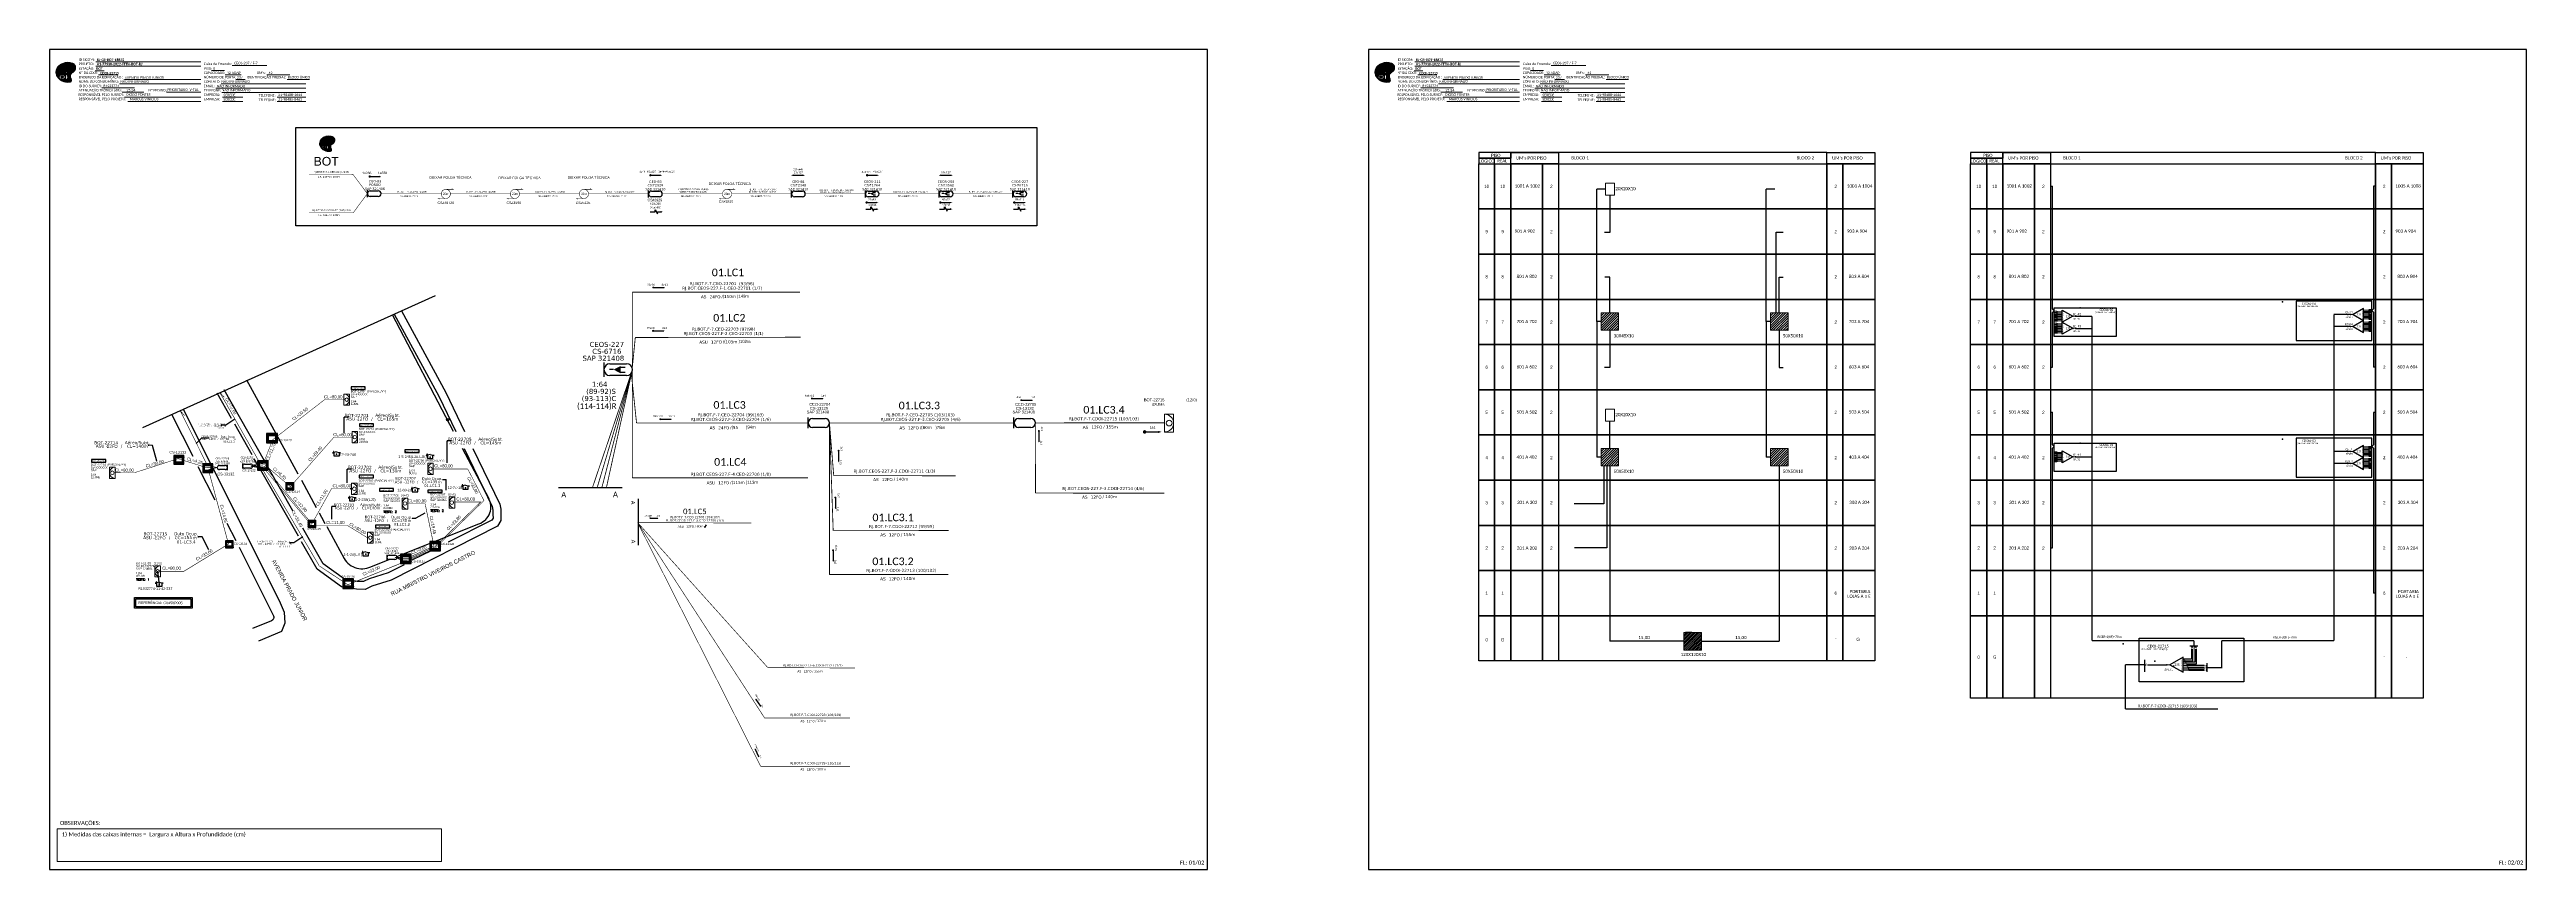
# Paper-space layout 'CDOI-22715' of a CAD drawing. Header units: inches. Extents: x 3 to 1796, y 4 to 598.
# The model-space entities are those that its viewports show. They can reach past a viewport. Long polylines and large blocks are cut down to what shows.
import ezdxf
from ezdxf.enums import TextEntityAlignment as Align

# ---------------------------------------------------------------- set-up
doc = ezdxf.new("R2010")
doc.units = ezdxf.units.IN
doc.header["$MEASUREMENT"] = 0
for name, color, linetype in [('10.0-Cartográfico', 252, 'Continuous'), ('10.1-Caixas Subterrâneas', 5, 'Continuous'), ('10.3-Nome das Ruas', 2, 'Continuous'), ('20.4-CEO', 1, 'Continuous'), ('20.4-CEOS', 1, 'Continuous'), ('20.5-CABO AÉREO', 1, 'Continuous'), ('20.5-CEO', 1, 'Continuous'), ('CAP a instalar', 1, 'Continuous'), ('CEO', 1, 'Continuous'), ('label_cabos', 7, 'Continuous'), ('Meio Fio', 7, 'Continuous'), ('Metragem', 92, 'Continuous'), ('SETA', 7, 'Continuous'), ('Surveys Casinhas', 7, 'Continuous'), ('Surveys legendas', 7, 'Continuous')]:
    doc.layers.add(name, color=color, linetype=linetype)
for name, color, linetype, lineweight in [("20.0-LEGENDA DOS CDO'S", 1, 'Continuous', 0), ('20.1-CDO_INTERIOR', 1, 'Continuous', 0), ('40.1-ETIQUETAS', 1, 'Continuous', 20)]:
    doc.layers.add(name, color=color, linetype=linetype, lineweight=lineweight)
doc.styles.add('ARIAL', font='arial.ttf')
doc.styles.add('DIGICADE', font='arial.ttf')
doc.styles.add('ROMANS', font='ROMANS.SHX', dxfattribs={"height": 2.5})
doc.styles.add('siredit', font='verdana.ttf')
doc.styles.add('WMF-Calibri0', font='calibri.ttf')
doc.styles.add('WMF-Calibri1', font='calibrib.ttf')
doc.linetypes.add('FENCELINE1', pattern='A,0.25,-0.1,[133,ltypeshp.shx,S=0.1,R=0,X=-0.1,Y=0],-0.1,1', length=1.45)
doc.linetypes.add('RESERVA', pattern='A,0.5,-0.15,["RESERVA",Standard,S=0.18,R=0,X=0,Y=-0.1],-1.3', length=1.95)
doc.dimstyles.new('CC', dxfattribs={"dimtxt": 1, "dimasz": 2, "dimexe": 0.18, "dimexo": 0.0625, "dimgap": 0.09, "dimtad": 0, "dimdec": 0, "dimrnd": 1, "dimzin": 0, "dimdsep": 46, "dimtxsty": 'siredit', "dimblk": 'NONE', "dimcen": 0, "dimse1": 1, "dimse2": 1, "dimsd1": 1, "dimsd2": 1, "dimclrt": 7, "dimadec": 0, "dimazin": 0, "dimtfac": 1, "dimtdec": 0, "dimtofl": 0, "dimtmove": 0, "dimatfit": 3, "dimfxl": 0, "dimtolj": 1, "dimtzin": 0, "dimarcsym": 0})

# ---------------------------------------------------------------- blocks, each defined once
blk = doc.blocks.new('DV')
at = {"linetype": 'Continuous'}
blk.add_circle((0, 0), 0.00000275, dxfattribs=at)
blk = doc.blocks.new('SURVEY_SURVEY')
at = {"layer": 'Surveys Casinhas'}
for p, q in [((0, 0.000019), (-0.000019, 0.000014)), ((-0.000019, 0.000014), (-0.000013, 0.000014)), ((-0.000013, 0), (-0.000013, 0.000013)), ((0.000013, 0), (-0.000013, 0)), ((0, 0.000019), (0.000019, 0.000014)), ((0.000013, 0.00002), (0.000015, 0.00002)), ((0.000013, 0.000015), (0.000013, 0.00002)), ((0.000019, 0.000014), (0.000013, 0.000014)), ((0.000013, 0.000014), (0.000013, 0)), ((0.000015, 0.00002), (0.000015, 0.000015))]:
    blk.add_line(p, q, dxfattribs=at)
blk.add_point((0, 0.000007), dxfattribs=at)
blk = doc.blocks.new('Inst CDOI-64')
at = {"layer": '20.1-CDO_INTERIOR', "color": 1, "lineweight": 18}
blk.add_lwpolyline([(-2.12, -2.13), (-2.12, 2.12), (0, 2.12), (0.01, -2.13)], close=True, dxfattribs=at)
blk.add_circle((-1.06, 0), 0.68, dxfattribs=at)
blk.add_arc((0.01, 0), 2.13, 90.02759, 270.02759, dxfattribs=at)
at = {"layer": "20.0-LEGENDA DOS CDO'S", "style": 'ARIAL'}
for tag, p, rotation in [('SAP', (-9.3, 0.61), 359.97241), ('SURVEY', (-9.3, 1.6), 359.97241), ('FID', (-9.3, 2.69), 0.11799), ('1:XX', (-9.31, -1.08), 359.97241), ('UMS', (-9.31, -2.09), 359.97241)]:
    blk.add_attdef(tag, p, '', height=0.8, rotation=rotation, dxfattribs=at)
at = {"layer": "20.0-LEGENDA DOS CDO'S"}
for tag, p, style, flags in [('ID_ATIVIDADE', (-9.3, 3.78), 'ARIAL', 3), ('FATOR', (-1.5, 3.78), 'ARIAL', 1), ('QTDE', (-9.18, -3.66), 'DIGICADE', 3)]:
    blk.add_attdef(tag, p, '', height=0.8, rotation=0.11799, dxfattribs=dict(at, style=style, flags=flags))
at = {"layer": "20.0-LEGENDA DOS CDO'S", "style": 'ARIAL'}
blk.add_attdef('FIBRAS_UTILIZADAS', text='', height=0.8, rotation=359.97241, dxfattribs=at).set_placement((-0.99, 2.69), align=Align.CENTER)
blk = doc.blocks.new('Teste  FTTH')
at = {"color": 0, "lineweight": 0, "style": 'ROMANS'}
for tag, p in [('TESTE', (-2.3, -0.29)), ('QTDE', (0.21, -0.29))]:
    blk.add_attdef(tag, p, '', height=0.48, dxfattribs=at)
for tag, p, flags in [('FID', (-2.23, -1.25), 1), ('FATOR', (-2.23, -2.03), 3), ('ID_ATIVIDADE', (-2.23, -2.72), 3)]:
    blk.add_attdef(tag, p, '', height=0.48, dxfattribs=dict(at, flags=flags))
blk = doc.blocks.new('CDOI_CT_DRT')
at = {"layer": '20.1-CDO_INTERIOR', "color": 8, "lineweight": 18}
blk.add_lwpolyline([(2.13, -2.13), (2.13, 2.12), (0, 2.12), (0, -2.13)], close=True, dxfattribs=at)
blk.add_circle((1.06, 0), 0.68, dxfattribs=at)
blk.add_arc((0, 0), 2.13, 269.97241, 89.97241, dxfattribs=at)
at = {"layer": "20.0-LEGENDA DOS CDO'S", "color": 8, "style": 'ARIAL'}
for tag, p in [('SURVEY', (2.61, 1.6)), ('SAP', (2.61, 0.61)), ('CDO_N', (2.61, 2.69)), ('1:XX', (2.6, -1.08)), ('UMS', (2.6, -2.09))]:
    blk.add_attdef(tag, p, '', height=0.8, rotation=359.97241, dxfattribs=at)
blk.add_attdef('FIBRAS_UTILIZADAS', text='', height=0.8, rotation=359.97241, dxfattribs=at).set_placement((10.32, 2.69), align=Align.CENTER)
blk = doc.blocks.new('CDOI_CT_ESQ')
at = {"layer": '20.1-CDO_INTERIOR', "color": 8, "lineweight": 18}
blk.add_lwpolyline([(-2.12, -2.13), (-2.12, 2.12), (0, 2.12), (0.01, -2.13)], close=True, dxfattribs=at)
blk.add_circle((-1.06, 0), 0.68, dxfattribs=at)
blk.add_arc((0.01, 0), 2.13, 90.02759, 270.02759, dxfattribs=at)
at = {"layer": "20.0-LEGENDA DOS CDO'S", "color": 8, "style": 'ARIAL'}
for tag, p in [('SAP', (-9.3, 0.61)), ('CDO_N', (-9.3, 2.69)), ('SURVEY', (-9.3, 1.6)), ('1:XX', (-9.31, -1.08)), ('UMS', (-9.31, -2.09))]:
    blk.add_attdef(tag, p, '', height=0.8, rotation=359.97241, dxfattribs=at)
blk.add_attdef('FIBRAS_UTILIZADAS', text='', height=0.8, rotation=359.97241, dxfattribs=at).set_placement((-1.59, 2.69), align=Align.CENTER)
blk = doc.blocks.new('*X11')
at = {"color": 0, "linetype": 'Continuous'}
for p, q in [((-1.25, 0.34099), (-0.49099, 1.1)), ((-1.25, 0.517767), (-0.667767, 1.1)), ((-1.25, 0.694544), (-0.844544, 1.1)), ((-1.25, 0.87132), (-1.02132, 1.1)), ((-1.25, 1.048097), (-1.198097, 1.1)), ((-1.25, 0.164214), (-0.8035, 0.610714)), ((-1.25, -0.012563), (-0.8035, 0.433937)), ((-1.25, -0.18934), (-0.8035, 0.25716)), ((-1.25, -0.366117), (-0.8035, 0.080383)), ((-0.789214, 0.625), (-0.314214, 1.1)), ((-0.612437, 0.625), (-0.137437, 1.1)), ((-0.43566, 0.625), (0.03934, 1.1)), ((-0.258883, 0.625), (0.216117, 1.1)), ((-0.082107, 0.625), (0.392893, 1.1)), ((0.09467, 0.625), (0.56967, 1.1)), ((0.271447, 0.625), (0.746447, 1.1)), ((0.448223, 0.625), (0.923223, 1.1)), ((0.625, 0.625), (1.1, 1.1)), ((0.801777, 0.625), (1.25, 1.073223)), ((0.8035, 0.449947), (1.25, 0.896447)), ((0.8035, 0.27317), (1.25, 0.71967)), ((0.8035, 0.096393), (1.25, 0.542893)), ((0.8035, -0.080383), (1.25, 0.366117)), ((0.8035, -0.25716), (1.25, 0.18934)), ((0.8035, -0.433937), (1.25, 0.012563)), ((-1.25, -0.542893), (-0.8035, -0.096393)), ((-1.25, -0.71967), (-0.8035, -0.27317)), ((-1.25, -0.896447), (-0.8035, -0.449947)), ((-1.25, -1.073223), (-0.801777, -0.625)), ((-1.1, -1.1), (-0.625, -0.625)), ((-0.923223, -1.1), (-0.448223, -0.625)), ((-0.746447, -1.1), (-0.271447, -0.625)), ((-0.56967, -1.1), (-0.09467, -0.625)), ((-0.392893, -1.1), (0.082107, -0.625)), ((-0.216117, -1.1), (0.258883, -0.625)), ((-0.03934, -1.1), (0.43566, -0.625)), ((0.137437, -1.1), (0.612437, -0.625)), ((0.314214, -1.1), (0.789214, -0.625)), ((0.49099, -1.1), (1.25, -0.34099)), ((0.667767, -1.1), (1.25, -0.517767)), ((0.8035, -0.610714), (1.25, -0.164214)), ((0.844544, -1.1), (1.25, -0.694544)), ((1.02132, -1.1), (1.25, -0.87132)), ((1.198097, -1.1), (1.25, -1.048097))]:
    blk.add_line(p, q, dxfattribs=at)
blk = doc.blocks.new('MANHOLE_MQ')
at = {"color": 0, "linetype": 'Continuous'}
for p, q in [((0.0000062, 0.0000057), (-0.0000063, 0.0000057)), ((-0.0000063, 0.0000057), (-0.0000063, -0.0000053)), ((-0.000004, 0.0000033), (0.000004, 0.0000033)), ((-0.000004, -0.0000029), (-0.000004, 0.0000033)), ((0.000004, 0.0000033), (0.000004, -0.0000029)), ((0.0000062, -0.0000053), (0.0000062, 0.0000057)), ((-0.0000063, -0.0000053), (0.0000062, -0.0000053)), ((0.000004, -0.0000029), (-0.000004, -0.0000029)), ((0.000004, -0.0000029), (0.000004, -0.0000029))]:
    blk.add_line(p, q, dxfattribs=at)
at = {"color": 0, "linetype": 'Continuous', "xscale": 5e-06, "yscale": 5e-06, "zscale": 1e-05}
blk.add_blockref('*X11', (0, 0.0000002), dxfattribs=at)
blk = doc.blocks.new('LEGENDA DOS CABOS')
at = {"layer": 'label_cabos', "color": 0, "style": 'siredit'}
for tag, p in [('TIPO_CABO', (2.74, 0.52)), ('ID', (4.24, 1.63)), ('CABO', (6.16, 0.47)), ('/', (9.19, 0.47)), ('METROS', (14.36, 0.47)), ('XX', (14.31, 1.67))]:
    blk.add_attdef(tag, text='', height=1, rotation=359.69001, dxfattribs=at).set_placement(p, align=Align.MIDDLE_CENTER)
blk = doc.blocks.new('_None')
blk = doc.blocks.new('Inst CB DT OCUP CFOA-SM-ASU-120-S-12')
at = {"layer": 'label_cabos', "color": 0, "style": 'siredit'}
for tag, flags, p in [('ID_ATIVIDADE', 3, (1.31, 2.67)), ('FATOR', 1, (11.56, 2.55))]:
    blk.add_attdef(tag, text='', height=1, rotation=359.69001, dxfattribs=dict(at, flags=flags)).set_placement(p, align=Align.MIDDLE_CENTER)
for tag, p in [('TIPO_CABO', (1.26, 0)), ('DESTINO_CABO', (3.13, 1.26)), ('CABO', (4.69, -0.05)), ('/', (7.71, -0.05)), ('LANCE', (10.91, 0)), ('TIPO_CABO', (13.11, 1.24)), ('UND', (15.96, 0)), ('FID', (13.15, -1.41))]:
    blk.add_attdef(tag, text='', height=1, rotation=359.69001, dxfattribs=at).set_placement(p, align=Align.MIDDLE_CENTER)
blk.add_attdef('QTDE', (12.43, -0.47), '', height=1, rotation=359.69001, dxfattribs=at)
blk = doc.blocks.new('Inst CB DT OCUP CFOA-SM-DD-S-12')
at = {"layer": 'label_cabos', "color": 0, "style": 'siredit'}
for tag, flags, p in [('ID_ATIVIDADE', 3, (1.3, 2.7)), ('FATOR', 1, (11.6, 2.6))]:
    blk.add_attdef(tag, text='', height=1, rotation=359.69, dxfattribs=dict(at, flags=flags)).set_placement(p, align=Align.MIDDLE_CENTER)
for tag, p in [('TIPO_CABO', (1.1, 0)), ('DESTINO_CABO', (3.1, 1.3)), ('CABO', (4.7, -0.1)), ('/', (7.7, -0.1)), ('LANCE', (10.4, 0)), ('TIPO_CABO', (13.1, 1.2)), ('UND', (16.5, 0)), ('FID', (13.6, -1.4))]:
    blk.add_attdef(tag, text='', height=1, rotation=359.69, dxfattribs=at).set_placement(p, align=Align.MIDDLE_CENTER)
blk.add_attdef('QTDE', (11.9, -0.5), '', height=1, rotation=359.69, dxfattribs=at)
blk = doc.blocks.new('Inst CB DT OCUP CFOA-SM-DD-G-24')
at = {"layer": 'label_cabos', "color": 0, "style": 'siredit'}
for tag, flags, p in [('ID_ATIVIDADE', 3, (1.3, 2.7)), ('FATOR', 1, (11.6, 2.6))]:
    blk.add_attdef(tag, text='', height=1, rotation=359.69, dxfattribs=dict(at, flags=flags)).set_placement(p, align=Align.MIDDLE_CENTER)
for tag, p in [('TIPO_CABO', (1.1, 0)), ('DESTINO_CABO', (3.1, 1.3)), ('CABO', (4.7, -0.1)), ('/', (7.7, -0.1)), ('LANCE', (10.4, 0)), ('TIPO_CABO', (13.1, 1.2)), ('UND', (16.5, 0)), ('FID', (13.6, -1.4))]:
    blk.add_attdef(tag, text='', height=1, rotation=359.69, dxfattribs=at).set_placement(p, align=Align.MIDDLE_CENTER)
blk.add_attdef('QTDE', (11.9, -0.5), '', height=1, rotation=359.69, dxfattribs=at)
blk = doc.blocks.new('A$C415C251F')
at = {"color": 3}
blk.add_point((0, 0), dxfattribs=at)
blk = doc.blocks.new('LEG_CDOIA8_C-SPLT_ESQ')
at = {"color": 3, "extrusion": (0, 0, -1), "xscale": -1, "zscale": -1}
blk.add_blockref('A$C415C251F', (0, 0), dxfattribs=at)
at = {"style": 'ARIAL', "flags": 4}
blk.add_attdef('SPLITAGEM', text='', height=1.5, dxfattribs=at).set_placement((18.6, -12.6), align=Align.CENTER)
at = {"color": 1, "style": 'WMF-Calibri0', "flags": 4}
blk.add_attdef('MODELO', text='', height=1.5, dxfattribs=at).set_placement((22.5, -4.5), align=Align.CENTER)
blk.add_attdef('CDO', (21.4, -2.6), '', height=2, dxfattribs=at)
blk = doc.blocks.new('SPLT_1-8_SC-APC')
at = {"color": 1, "lineweight": 0}
blk.add_lwpolyline([(-17, -7.5), (-19.3, -7.5)], dxfattribs=at)
at = {"color": 1}
blk.add_lwpolyline([(-7.4, -2.1), (-17, -7.5), (-7.4, -13), (-7.4, -2.1)], dxfattribs=at)
at = {"color": 3, "lineweight": 0}
for points in [[(-3, -3.5), (-7.4, -3.5)], [(-7.4, -4.7), (-3, -4.7)], [(-7.4, -5.8), (-3, -5.8)], [(-7.4, -7), (-3, -7)], [(-7.4, -8.1), (-3, -8.1)], [(-7.4, -9.3), (-3, -9.3)], [(-7.4, -10.4), (-3, -10.4)], [(-7.4, -11.6), (-3, -11.6)], [(-2.4, -3), (-2.4, -4)], [(-2.4, -3), (0, -3)], [(-2.4, -4), (0, -4)], [(-2.4, -4.2), (-2.4, -5.2)], [(-2.4, -4.2), (0, -4.2)], [(-2.4, -5.2), (0, -5.2)], [(-2.4, -5.3), (-2.4, -6.3)], [(-2.4, -5.3), (0, -5.3)], [(-2.4, -6.3), (0, -6.3)], [(-2.4, -6.5), (-2.4, -7.5)], [(-2.4, -6.5), (0, -6.5)], [(-2.4, -7.5), (0, -7.5)], [(-2.4, -7.6), (-2.4, -8.6)], [(-2.4, -7.6), (0, -7.6)], [(-2.4, -8.6), (0, -8.6)], [(-2.4, -8.8), (-2.4, -9.8)], [(-2.4, -8.8), (0, -8.8)], [(-2.4, -9.8), (0, -9.8)], [(-2.4, -9.9), (-2.4, -10.9)], [(-2.4, -9.9), (0, -9.9)], [(-2.4, -10.9), (0, -10.9)], [(-2.4, -11.1), (-2.4, -12.1)], [(-2.4, -11.1), (0, -11.1)], [(-2.4, -12.1), (0, -12.1)]]:
    blk.add_lwpolyline(points, dxfattribs=at)
for points in [[(-3, -3.2), (-2.4, -3.2), (-2.4, -3.8), (-3, -3.8)], [(-3, -4.4), (-2.4, -4.4), (-2.4, -5), (-3, -5)], [(-3, -5.5), (-2.4, -5.5), (-2.4, -6.1), (-3, -6.1)], [(-3, -6.7), (-2.4, -6.7), (-2.4, -7.3), (-3, -7.3)], [(-3, -7.8), (-2.4, -7.8), (-2.4, -8.4), (-3, -8.4)], [(-3, -9), (-2.4, -9), (-2.4, -9.6), (-3, -9.6)], [(-3, -10.1), (-2.4, -10.1), (-2.4, -10.7), (-3, -10.7)], [(-3, -11.3), (-2.4, -11.3), (-2.4, -11.9), (-3, -11.9)]]:
    blk.add_lwpolyline(points, close=True, dxfattribs=at)
at = {"color": 1, "style": 'ARIAL'}
for s, height, p in [('1:8', 2, (-13.9, -8.4)), ('S1', 0.75, (-8.7, -3.8)), ('S2', 0.75, (-8.7, -5)), ('S3', 0.75, (-8.7, -6.2)), ('S4', 0.75, (-8.7, -7.4)), ('S5', 0.75, (-8.7, -8.6)), ('S6', 0.75, (-8.7, -9.7)), ('S7', 0.75, (-8.7, -10.8)), ('S8', 0.75, (-8.7, -11.9))]:
    blk.add_text(s, height=height, dxfattribs=at).set_placement(p)
blk = doc.blocks.new('SPLITTER_')
blk.add_point((0, 0))
at = {"style": 'ARIAL', "flags": 4}
blk.add_attdef('SPLT', (0, -3.3), '', height=1.5, dxfattribs=at)
blk = doc.blocks.new('SPLT_1-8_SC-APC_ESQ')
at = {"color": 3, "lineweight": 0}
for points in [[(2.4, -3), (0, -3)], [(2.4, -4), (0, -4)], [(2.4, -4.2), (0, -4.2)], [(2.4, -5.2), (0, -5.2)], [(2.4, -5.3), (0, -5.3)], [(2.4, -6.3), (0, -6.3)], [(2.4, -6.5), (0, -6.5)], [(2.4, -7.5), (0, -7.5)], [(2.4, -7.6), (0, -7.6)], [(2.4, -8.6), (0, -8.6)], [(2.4, -8.8), (0, -8.8)], [(2.4, -9.8), (0, -9.8)], [(2.4, -9.9), (0, -9.9)], [(2.4, -10.9), (0, -10.9)], [(2.4, -11.1), (0, -11.1)], [(2.4, -12.1), (0, -12.1)], [(2.4, -3), (2.4, -4)], [(2.4, -4.2), (2.4, -5.2)], [(2.4, -5.3), (2.4, -6.3)], [(2.4, -6.5), (2.4, -7.5)], [(2.4, -7.6), (2.4, -8.6)], [(2.4, -8.8), (2.4, -9.8)], [(2.4, -9.9), (2.4, -10.9)], [(2.4, -11.1), (2.4, -12.1)], [(3, -3.5), (7.4, -3.5)], [(7.4, -4.7), (3, -4.7)], [(7.4, -5.8), (3, -5.8)], [(7.4, -7), (3, -7)], [(7.4, -8.1), (3, -8.1)], [(7.4, -9.3), (3, -9.3)], [(7.4, -10.4), (3, -10.4)], [(7.4, -11.6), (3, -11.6)]]:
    blk.add_lwpolyline(points, dxfattribs=at)
for points in [[(3, -3.2), (2.4, -3.2), (2.4, -3.8), (3, -3.8)], [(3, -4.4), (2.4, -4.4), (2.4, -5), (3, -5)], [(3, -5.5), (2.4, -5.5), (2.4, -6.1), (3, -6.1)], [(3, -6.7), (2.4, -6.7), (2.4, -7.3), (3, -7.3)], [(3, -7.8), (2.4, -7.8), (2.4, -8.4), (3, -8.4)], [(3, -9), (2.4, -9), (2.4, -9.6), (3, -9.6)], [(3, -10.1), (2.4, -10.1), (2.4, -10.7), (3, -10.7)], [(3, -11.3), (2.4, -11.3), (2.4, -11.9), (3, -11.9)]]:
    blk.add_lwpolyline(points, close=True, dxfattribs=at)
at = {"color": 1}
blk.add_lwpolyline([(7.4, -2.1), (17, -7.5), (7.4, -13), (7.4, -2.1)], dxfattribs=at)
at = {"color": 1, "lineweight": 0}
blk.add_lwpolyline([(17, -7.5), (19.3, -7.5)], dxfattribs=at)
at = {"color": 1, "style": 'ARIAL'}
for s, height, p in [('S2', 0.75, (7.6, -5)), ('S3', 0.75, (7.6, -6.2)), ('S4', 0.75, (7.6, -7.4)), ('S5', 0.75, (7.5, -8.6)), ('S6', 0.75, (7.6, -9.7)), ('S7', 0.75, (7.6, -10.8)), ('S8', 0.75, (7.6, -11.9)), ('S1', 0.75, (7.7, -3.8)), ('1:8', 2, (10.5, -8.4))]:
    blk.add_text(s, height=height, dxfattribs=at).set_placement(p)
blk = doc.blocks.new('OI')
h = blk.add_hatch(color=40)
edge = h.paths.add_edge_path()
edge.add_spline(control_points=[(4.4, -0.7), (3.9, -1), (3.3, -1.5), (2.8, -2.6), (2.9, -3.5), (3.1, -4.3), (3.3, -4.9), (3.4, -5.4), (3.4, -5.9), (3.2, -6.4), (2.5, -6.6), (1.7, -6.6), (0.6, -6.7), (-0.6, -6.4), (-1.6, -6.1), (-2.8, -5.6), (-3.9, -4.8), (-4.9, -3.7), (-5.3, -2.6), (-5.6, -1.9), (-5.8, -1), (-5.7, 0.5), (-5.1, 2), (-4.1, 3), (-3.3, 3.6), (-2.4, 4.2), (-1.4, 4.4), (-0.6, 4.7), (0.8, 4.9), (2.2, 5), (3.8, 4.6), (4.7, 4.2), (5.4, 3.7), (5.8, 3), (6, 2.2), (6, 1.5), (5.7, 0.6), (5.3, 0.1), (4.9, -0.4), (4.5, -0.6), (4.4, -0.7)], knot_values=[0, 0, 0, 0, 1.60434, 2.417191, 3.427595, 4.282808, 4.776746, 5.304182, 5.888771, 6.258406, 6.858137, 7.79129, 8.986195, 10.124242, 11.187857, 12.242908, 13.953784, 15.414161, 16.515391, 17.349188, 17.675853, 19.552021, 21.515531, 22.568638, 23.63245, 24.621084, 25.782718, 26.745347, 27.142653, 29.870543, 31.004649, 31.921532, 32.709589, 33.801391, 34.042471, 35.192333, 35.971461, 36.628871, 37.254359, 37.836911, 37.836911, 37.836911, 37.836911], degree=3, periodic=0)
h.paths.add_polyline_path([(1.1, -0.9, -1), (0, -0.9, -1)], flags=16)
edge = h.paths.add_edge_path(flags=16)
edge.add_ellipse((0.6, -3.6), major_axis=(-0.02, 1.71), ratio=0.361305, start_angle=0, end_angle=360)
h.paths.add_polyline_path([(-0.4, -3.6, -1), (-3.8, -3.6, -1)], flags=16)
edge = h.paths.add_edge_path(flags=0)
edge.add_ellipse((-2.1, -3.6), major_axis=(0, 0.885), ratio=0.758294, start_angle=0, end_angle=360)
at = {"color": 40}
for centre, radius in [((-2.1, -3.6), 1.72), ((0.5, -0.9), 0.587)]:
    blk.add_circle(centre, radius, dxfattribs=at)
blk.add_ellipse((-2.1, -3.6), major_axis=(0, 0.885), ratio=0.758294, start_param=-3.14159265358979, end_param=3.14159265358979, dxfattribs=at)
blk.add_ellipse((0.6, -3.6), major_axis=(-0.02, 1.71), ratio=0.361305, dxfattribs=at)
at = {"color": 40, "start_tangent": (-0.800898, -0.598801), "end_tangent": (-0.800898, -0.598801)}
blk.add_spline([(4.4, -0.7), (3.2, -1.8), (2.9, -2.5), (2.9, -3.5), (3.1, -4.4), (3.3, -4.8), (3.4, -5.4), (3.4, -6), (3.2, -6.3), (2.7, -6.5), (1.7, -6.6), (0.5, -6.6), (-0.6, -6.4), (-1.6, -6.1), (-2.6, -5.7), (-3.9, -4.7), (-4.9, -3.6), (-5.4, -2.6), (-5.6, -1.8), (-5.7, -1.5), (-5.6, 0.4), (-4.8, 2.2), (-4.1, 3), (-3.3, 3.6), (-2.4, 4.1), (-1.3, 4.5), (-0.4, 4.7), (0, 4.8), (2.7, 4.8), (3.8, 4.5), (4.7, 4.2), (5.3, 3.7), (5.9, 2.7), (5.9, 2.5), (5.9, 1.3), (5.7, 0.6), (5.3, 0.1), (4.8, -0.4), (4.4, -0.7)], degree=3, dxfattribs=at)

msp = doc.modelspace()

# ---------------------------------------------------------------- hatches: boundary and pattern name
h = msp.add_hatch(color=0)
edge = h.paths.add_edge_path()
edge.add_spline(control_points=[(-143398.9, 187803.6), (-143398.9, 187803.6), (-143398.9, 187803.6), (-143399.3, 187803.2), (-143399.7, 187803), (-143399.8, 187802.9), (-143400.2, 187802.6), (-143400.8, 187802.2), (-143401.3, 187801.1), (-143401.2, 187800.3), (-143401, 187799.5), (-143400.8, 187799), (-143400.7, 187798.5), (-143400.7, 187798), (-143400.9, 187797.6), (-143401.5, 187797.4), (-143402.3, 187797.3), (-143403.4, 187797.3), (-143404.4, 187797.5), (-143405.4, 187797.8), (-143406.5, 187798.3), (-143407.6, 187799.1), (-143408.5, 187800.1), (-143408.9, 187801.1), (-143409.2, 187801.7), (-143409.4, 187802.6), (-143409.3, 187804), (-143408.7, 187805.4), (-143407.8, 187806.4), (-143407, 187806.9), (-143406.1, 187807.5), (-143405.2, 187807.7), (-143404.4, 187808), (-143403.2, 187808.1), (-143401.8, 187808.2), (-143400.4, 187807.9), (-143399.5, 187807.5), (-143398.8, 187807), (-143398.5, 187806.4), (-143398.2, 187805.6), (-143398.3, 187804.9), (-143398.5, 187804.2), (-143398.9, 187803.6)], knot_values=[-0.582551, 0, 0, 0, 0, 0, 1.60434, 2.417191, 3.427595, 4.282808, 4.776746, 5.304182, 5.888771, 6.258406, 6.858137, 7.79129, 8.986195, 10.124242, 11.187857, 12.242908, 13.953784, 15.414161, 16.515391, 17.349188, 17.675853, 19.552021, 21.515531, 22.568638, 23.63245, 24.621084, 25.782718, 26.745347, 27.142653, 29.870543, 31.004649, 31.921532, 32.709589, 33.801391, 34.042471, 35.192333, 35.971461, 36.628871, 37.254359, 37.836911, 37.836911, 37.836911, 37.836911], degree=3, periodic=0)
edge = h.paths.add_edge_path(flags=16)
edge.add_ellipse((-143403.4, 187802.7), major_axis=(0.39, 0.39), ratio=1, start_angle=135.1533, end_angle=315.1533, ccw=False)
edge.add_ellipse((-143403.4, 187802.7), major_axis=(0.39, 0.39), ratio=1, start_angle=-44.8467, end_angle=135.1533, ccw=False)
edge = h.paths.add_edge_path(flags=16)
edge.add_ellipse((-143403.4, 187800.2), major_axis=(-0.03, 1.61), ratio=0.361305, start_angle=0, end_angle=360)
edge = h.paths.add_edge_path(flags=16)
edge.add_ellipse((-143405.9, 187800.1), major_axis=(1.14, 1.14), ratio=1, start_angle=135.1533, end_angle=315.1533, ccw=False)
edge.add_ellipse((-143405.9, 187800.1), major_axis=(1.14, 1.14), ratio=1, start_angle=-44.8467, end_angle=135.1533, ccw=False)
edge = h.paths.add_edge_path(flags=0)
edge.add_ellipse((-143405.9, 187800.1), major_axis=(-0.002, 0.831), ratio=0.758294, start_angle=0, end_angle=360)
h = msp.add_hatch()
h.set_pattern_fill('ANSI31', color=1, scale=10, style=0)
h.set_pattern_definition([(45, (-143755.1859, 187435.361), (-0.8838835, 0.8838835), [])])
h.paths.add_polyline_path([(-142327.9, 187680.2), (-142340.5, 187680.2), (-142340.5, 187667.6), (-142327.9, 187667.6)])
h = msp.add_hatch()
h.set_pattern_fill('ANSI31', color=1, scale=10, style=0)
h.set_pattern_definition([(45, (-143632.5488, 187435.361), (-0.8838835, 0.8838835), [])])
h.paths.add_polyline_path([(-142205.2, 187680.2), (-142217.9, 187680.2), (-142217.9, 187667.6), (-142205.2, 187667.6)])
h = msp.add_hatch(color=3)
h.dxf.hatch_style = 1
edge = h.paths.add_edge_path()
edge.add_arc((-141997.1, 187677.8), 0.205, 0, 360)
h = msp.add_hatch(color=3)
h.dxf.hatch_style = 1
edge = h.paths.add_edge_path()
edge.add_arc((-141797.9, 187679), 0.242, 0, 360)
h = msp.add_hatch(color=3)
h.dxf.hatch_style = 1
edge = h.paths.add_edge_path()
edge.add_arc((-141797.9, 187670.3), 0.242, 0, 360)
h = msp.add_hatch(color=3)
h.dxf.hatch_style = 1
edge = h.paths.add_edge_path()
edge.add_arc((-141997.1, 187669), 0.205, 0, 360)
h = msp.add_hatch()
h.set_pattern_fill('ANSI31', color=1, scale=10, style=0)
h.set_pattern_definition([(45, (-143755.1859, 187337.1298), (-0.8838835, 0.8838835), [])])
h.paths.add_polyline_path([(-142327.9, 187582), (-142340.5, 187582), (-142340.5, 187569.4), (-142327.9, 187569.4)])
h = msp.add_hatch()
h.set_pattern_fill('ANSI31', color=1, scale=10, style=0)
h.set_pattern_definition([(45, (-143632.5488, 187337.1298), (-0.8838835, 0.8838835), [])])
h.paths.add_polyline_path([(-142205.2, 187582), (-142217.9, 187582), (-142217.9, 187569.4), (-142205.2, 187569.4)])
h = msp.add_hatch(color=3)
h.dxf.hatch_style = 1
edge = h.paths.add_edge_path()
edge.add_arc((-141997.1, 187576), 0.205, 0, 360)
h = msp.add_hatch(color=3)
h.dxf.hatch_style = 1
edge = h.paths.add_edge_path()
edge.add_arc((-141797.9, 187579.9), 0.242, 0, 360)
h = msp.add_hatch(color=3)
h.dxf.hatch_style = 1
edge = h.paths.add_edge_path()
edge.add_arc((-141797.9, 187571.2), 0.242, 0, 360)
h = msp.add_hatch()
h.set_pattern_fill('ANSI31', color=1, scale=7.526522, style=0)
h.set_pattern_definition([(45, (-142503.44895, 187121.56965), (-0.6652568, 0.6652568), [])])
h.paths.add_polyline_path([(-142268, 187448.6), (-142280.6, 187448.6), (-142280.6, 187436), (-142268, 187436)])
h.paths.add_polyline_path([(-142278, 187440.2), (-142270.1, 187440.2), (-142270.1, 187444.3), (-142278, 187444.3)], flags=24)
h = msp.add_hatch(color=3)
h.dxf.hatch_style = 1
edge = h.paths.add_edge_path()
edge.add_arc((-141931, 187425.3), 0.242, 0, 360)
h = msp.add_hatch(color=3)
h.dxf.hatch_style = 1
edge = h.paths.add_edge_path()
edge.add_arc((-141918.3, 187429.4), 0.242, 0, 360)
h = msp.add_hatch(color=3)
h.dxf.hatch_style = 1
edge = h.paths.add_edge_path()
edge.add_arc((-141917.8, 187428.2), 0.242, 0, 360)
h = msp.add_hatch(color=3)
h.dxf.hatch_style = 1
edge = h.paths.add_edge_path()
edge.add_arc((-141917.3, 187427.1), 0.242, 0, 360)
h = msp.add_hatch(color=3)
h.dxf.hatch_style = 1
edge = h.paths.add_edge_path()
edge.add_arc((-141916.8, 187425.9), 0.242, 0, 360)
h = msp.add_hatch(color=3)
h.dxf.hatch_style = 1
edge = h.paths.add_edge_path()
edge.add_arc((-141916.3, 187424.7), 0.242, 0, 360)
h = msp.add_hatch(color=3)
h.dxf.hatch_style = 1
edge = h.paths.add_edge_path()
edge.add_arc((-141915.8, 187423.6), 0.242, 0, 360)
h = msp.add_hatch(color=3)
h.dxf.hatch_style = 1
edge = h.paths.add_edge_path()
edge.add_arc((-141915.3, 187422.4), 0.242, 0, 360)
h = msp.add_hatch(color=3)
h.dxf.hatch_style = 1
edge = h.paths.add_edge_path()
edge.add_arc((-141914.8, 187421.3), 0.242, 0, 360)

# ---------------------------------------------------------------- linework, layer by layer
at = {"color": 6}
for p, q in [((-141797.9, 187679), (-141809.9, 187679)), ((-141797.9, 187670.3), (-141809.9, 187670.3)), ((-141797.9, 187579.9), (-141809.9, 187579.9)), ((-141797.9, 187571.2), (-141809.9, 187571.2))]:
    msp.add_line(p, q, dxfattribs=at)
at = {"color": 5}
for p, q in [((-143236.4, 187553.7), (-143190.1, 187553.7)), ((-143178.6, 187545.6), (-143178.6, 187511.9))]:
    msp.add_line(p, q, dxfattribs=at)
msp.add_line((-142274.9, 187448.6), (-142279.4, 187448.6))
at = {"color": 0, "lineweight": 0}
for p, q in [((-143599.3, 187306.5), (-143321.1, 187306.5)), ((-143599.3, 187282.8), (-143599.3, 187306.5)), ((-143321.1, 187306.5), (-143321.1, 187282.8)), ((-143321.1, 187282.8), (-143599.3, 187282.8))]:
    msp.add_line(p, q, dxfattribs=at)
for points in [[(-143604.9, 187277), (-142766.3, 187277), (-142766.3, 187871), (-143604.9, 187871), (-143604.9, 187277)], [(-142509.1, 187277), (-141670.5, 187277), (-141670.5, 187871), (-142509.1, 187871), (-142509.1, 187277)], [(-142406.1, 187788.2), (-142177.1, 187788.2), (-142177.1, 187796.5), (-142406.1, 187796.5), (-142406.1, 187796.5), (-142406.1, 187792.4)], [(-142049.8, 187788.2), (-141779.9, 187788.2), (-141779.9, 187796.5), (-142049.8, 187796.5), (-142049.8, 187796.5), (-142049.8, 187792.4)], [(-142417.7, 187788.2), (-142417.7, 187792.4)], [(-142061.4, 187788.2), (-142061.4, 187792.4)], [(-143537.2, 187597.1), (-143325.4, 187692.8)], [(-143477.3, 187598.8), (-143480.5, 187598.8), (-143480, 187598.8)], [(-143388.3, 187604.7), (-143391.5, 187604.7), (-143391.1, 187604.7)], [(-143530.2, 187584.2), (-143533.4, 187584.3), (-143532.9, 187584.3)], [(-143494.6, 187589.7), (-143489.6, 187589.6), (-143489.6, 187589.6)], [(-143313.8, 187587.5), (-143316.9, 187587.5), (-143316.5, 187587.5)], [(-143386.2, 187567.1), (-143389.4, 187567.1), (-143388.9, 187567.1)], [(-143320.4, 187559.5), (-143317.7, 187559.5), (-143317.7, 187559.5)], [(-143397.5, 187540), (-143400.4, 187540), (-143400.4, 187540)], [(-143342.3, 187531.5), (-143339.6, 187531.5), (-143339.6, 187531.5)], [(-143494.3, 187518), (-143497.4, 187518), (-143497, 187518)], [(-143427.9, 187513.6), (-143431.1, 187513.6), (-143430.6, 187513.6)], [(-143526.6, 187493), (-143525.4, 187483.3)], [(-141848.9, 187442.8), (-141848.2, 187442.8)], [(-141917.3, 187427.1), (-141919.1, 187427.1)]]:
    msp.add_lwpolyline(points)
at = {"color": 7, "lineweight": 0}
for points in [[(-143571.9, 187855.6), (-143565.4, 187855.6)], [(-143571.4, 187862.1), (-143495.4, 187862.1)], [(-143571.4, 187858.9), (-143495.4, 187858.9)], [(-143569.3, 187852.6), (-143555.3, 187852.6)], [(-143487.6, 187855.7), (-143478.2, 187855.7)], [(-143477.6, 187852.6), (-143466, 187852.6)], [(-143472.6, 187859.4), (-143447.5, 187859.4)], [(-143447.6, 187852.6), (-143430.8, 187852.6)], [(-142476.1, 187855.6), (-142469.6, 187855.6)], [(-142475.6, 187862.1), (-142399.6, 187862.1)], [(-142475.6, 187858.9), (-142399.6, 187858.9)], [(-142473.4, 187852.6), (-142459.5, 187852.6)], [(-142391.8, 187855.7), (-142382.3, 187855.7)], [(-142381.8, 187852.6), (-142370.2, 187852.6)], [(-142376.8, 187859.4), (-142351.6, 187859.4)], [(-142351.8, 187852.6), (-142335, 187852.6)], [(-143566.9, 187843.2), (-143543.3, 187843.2)], [(-143554.1, 187846.2), (-143495.4, 187846.2)], [(-143552.4, 187840.2), (-143536.7, 187840.2)], [(-143550.7, 187849.3), (-143495.4, 187849.3)], [(-143550.7, 187836.6), (-143495.4, 187836.6)], [(-143548.2, 187833.4), (-143495.4, 187833.4)], [(-143520.1, 187840.2), (-143495.6, 187840.2)], [(-143519.6, 187840.2), (-143495.4, 187840.2)], [(-143484.5, 187843), (-143419.2, 187843)], [(-143480.5, 187846.2), (-143419.2, 187846.2)], [(-143480.2, 187839.8), (-143419.2, 187839.8)], [(-143479.6, 187836.6), (-143464.8, 187836.6)], [(-143479.6, 187833.4), (-143464.8, 187833.4)], [(-143470, 187849.3), (-143463.1, 187849.3)], [(-143440, 187836.6), (-143419.2, 187836.6)], [(-143440, 187833.4), (-143419.2, 187833.4)], [(-143432.8, 187849.3), (-143416.7, 187849.3)], [(-142471.1, 187843.2), (-142447.5, 187843.2)], [(-142458.3, 187846.2), (-142399.6, 187846.2)], [(-142456.6, 187840.2), (-142440.9, 187840.2)], [(-142454.9, 187849.3), (-142399.6, 187849.3)], [(-142454.9, 187836.6), (-142399.6, 187836.6)], [(-142452.4, 187833.4), (-142399.6, 187833.4)], [(-142424.3, 187840.2), (-142399.8, 187840.2)], [(-142423.8, 187840.2), (-142399.6, 187840.2)], [(-142388.7, 187843), (-142323.4, 187843)], [(-142384.7, 187846.2), (-142323.4, 187846.2)], [(-142384.4, 187839.8), (-142323.4, 187839.8)], [(-142383.8, 187836.6), (-142369, 187836.6)], [(-142383.8, 187833.4), (-142369, 187833.4)], [(-142374.2, 187849.3), (-142367.2, 187849.3)], [(-142344.2, 187836.6), (-142323.4, 187836.6)], [(-142344.2, 187833.4), (-142323.4, 187833.4)], [(-142337, 187849.3), (-142320.8, 187849.3)], [(-141918.3, 187429.4), (-141919.1, 187429.4)], [(-141919.1, 187428.2), (-141917.8, 187428.2)], [(-141919.1, 187425.9), (-141916.8, 187425.9)], [(-141919.1, 187424.7), (-141916.3, 187424.7)], [(-141919.1, 187423.6), (-141915.8, 187423.6)], [(-141919.1, 187422.4), (-141915.3, 187422.4)], [(-141919.1, 187421.3), (-141914.8, 187421.3)], [(-141917.3, 187427.1), (-141917.3, 187427.1)]]:
    msp.add_lwpolyline(points, dxfattribs=at)
for points in [[(-143426.5, 187814.6), (-142890, 187814.6), (-142890, 187743.4), (-143426.5, 187743.4)], [(-142406.1, 187796.5), (-142371.4, 187796.5), (-142371.4, 187788.2), (-142406.1, 187788.2)], [(-142177.1, 187796.5), (-142142.4, 187796.5), (-142142.4, 187788.2), (-142177.1, 187788.2)], [(-142049.8, 187796.5), (-142015.1, 187796.5), (-142015.1, 187788.2), (-142049.8, 187788.2)], [(-141779.9, 187796.5), (-141745.2, 187796.5), (-141745.2, 187788.2), (-141779.9, 187788.2)], [(-142429.2, 187788.2), (-142417.7, 187788.2), (-142417.7, 187755.5), (-142429.2, 187755.5)], [(-142417.7, 187788.2), (-142406.1, 187788.2), (-142406.1, 187755.5), (-142417.7, 187755.5)], [(-142406.1, 187788.2), (-142177.1, 187788.2), (-142177.1, 187755.5), (-142406.1, 187755.5)], [(-142406.1, 187788.2), (-142383, 187788.2), (-142383, 187755.5), (-142406.1, 187755.5)], [(-142383, 187788.2), (-142371.4, 187788.2), (-142371.4, 187755.5), (-142383, 187755.5)], [(-142177.1, 187788.2), (-142165.5, 187788.2), (-142165.5, 187755.5), (-142177.1, 187755.5)], [(-142165.5, 187788.2), (-142142.4, 187788.2), (-142142.4, 187755.5), (-142165.5, 187755.5)], [(-142073, 187788.2), (-142061.4, 187788.2), (-142061.4, 187755.5), (-142073, 187755.5)], [(-142061.4, 187788.2), (-142049.8, 187788.2), (-142049.8, 187755.5), (-142061.4, 187755.5)], [(-142049.8, 187788.2), (-141779.9, 187788.2), (-141779.9, 187755.5), (-142049.8, 187755.5)], [(-142049.8, 187788.2), (-142026.7, 187788.2), (-142026.7, 187755.5), (-142049.8, 187755.5)], [(-142026.7, 187788.2), (-142015.1, 187788.2), (-142015.1, 187755.5), (-142026.7, 187755.5)], [(-141779.9, 187788.2), (-141768.3, 187788.2), (-141768.3, 187755.5), (-141779.9, 187755.5)], [(-141768.3, 187788.2), (-141745.2, 187788.2), (-141745.2, 187755.5), (-141768.3, 187755.5)], [(-142429.2, 187755.5), (-142417.7, 187755.5), (-142417.7, 187722.8), (-142429.2, 187722.8)], [(-142417.7, 187755.5), (-142406.1, 187755.5), (-142406.1, 187722.8), (-142417.7, 187722.8)], [(-142406.1, 187755.5), (-142177.1, 187755.5), (-142177.1, 187722.8), (-142406.1, 187722.8)], [(-142406.1, 187755.5), (-142383, 187755.5), (-142383, 187722.8), (-142406.1, 187722.8)], [(-142383, 187755.5), (-142371.4, 187755.5), (-142371.4, 187722.8), (-142383, 187722.8)], [(-142177.1, 187755.5), (-142165.5, 187755.5), (-142165.5, 187722.8), (-142177.1, 187722.8)], [(-142165.5, 187755.5), (-142142.4, 187755.5), (-142142.4, 187722.8), (-142165.5, 187722.8)], [(-142073, 187755.5), (-142061.4, 187755.5), (-142061.4, 187722.8), (-142073, 187722.8)], [(-142061.4, 187755.5), (-142049.8, 187755.5), (-142049.8, 187722.8), (-142061.4, 187722.8)], [(-142049.8, 187755.5), (-141779.9, 187755.5), (-141779.9, 187722.8), (-142049.8, 187722.8)], [(-142049.8, 187755.5), (-142026.7, 187755.5), (-142026.7, 187722.8), (-142049.8, 187722.8)], [(-142026.7, 187755.5), (-142015.1, 187755.5), (-142015.1, 187722.8), (-142026.7, 187722.8)], [(-141779.9, 187755.5), (-141768.3, 187755.5), (-141768.3, 187722.8), (-141779.9, 187722.8)], [(-141768.3, 187755.5), (-141745.2, 187755.5), (-141745.2, 187722.8), (-141768.3, 187722.8)], [(-142429.2, 187722.8), (-142417.7, 187722.8), (-142417.7, 187690), (-142429.2, 187690)], [(-142417.7, 187722.8), (-142406.1, 187722.8), (-142406.1, 187690), (-142417.7, 187690)], [(-142406.1, 187722.8), (-142177.1, 187722.8), (-142177.1, 187690), (-142406.1, 187690)], [(-142406.1, 187722.8), (-142383, 187722.8), (-142383, 187690), (-142406.1, 187690)], [(-142383, 187722.8), (-142371.4, 187722.8), (-142371.4, 187690), (-142383, 187690)], [(-142177.1, 187722.8), (-142165.5, 187722.8), (-142165.5, 187690), (-142177.1, 187690)], [(-142165.5, 187722.8), (-142142.4, 187722.8), (-142142.4, 187690), (-142165.5, 187690)], [(-142073, 187722.8), (-142061.4, 187722.8), (-142061.4, 187690), (-142073, 187690)], [(-142061.4, 187722.8), (-142049.8, 187722.8), (-142049.8, 187690), (-142061.4, 187690)], [(-142049.8, 187722.8), (-141779.9, 187722.8), (-141779.9, 187690), (-142049.8, 187690)], [(-142049.8, 187722.8), (-142026.7, 187722.8), (-142026.7, 187690), (-142049.8, 187690)], [(-142026.7, 187722.8), (-142015.1, 187722.8), (-142015.1, 187690), (-142026.7, 187690)], [(-141779.9, 187722.8), (-141768.3, 187722.8), (-141768.3, 187690), (-141779.9, 187690)], [(-141768.3, 187722.8), (-141745.2, 187722.8), (-141745.2, 187690), (-141768.3, 187690)], [(-142429.2, 187690), (-142417.7, 187690), (-142417.7, 187657.3), (-142429.2, 187657.3)], [(-142417.7, 187690), (-142406.1, 187690), (-142406.1, 187657.3), (-142417.7, 187657.3)], [(-142406.1, 187690), (-142177.1, 187690), (-142177.1, 187657.3), (-142406.1, 187657.3)], [(-142406.1, 187690), (-142383, 187690), (-142383, 187657.3), (-142406.1, 187657.3)], [(-142383, 187690), (-142371.4, 187690), (-142371.4, 187657.3), (-142383, 187657.3)], [(-142177.1, 187690), (-142165.5, 187690), (-142165.5, 187657.3), (-142177.1, 187657.3)], [(-142165.5, 187690), (-142142.4, 187690), (-142142.4, 187657.3), (-142165.5, 187657.3)], [(-142073, 187690), (-142061.4, 187690), (-142061.4, 187657.3), (-142073, 187657.3)], [(-142061.4, 187690), (-142049.8, 187690), (-142049.8, 187657.3), (-142061.4, 187657.3)], [(-142049.8, 187690), (-141779.9, 187690), (-141779.9, 187657.3), (-142049.8, 187657.3)], [(-142049.8, 187690), (-142026.7, 187690), (-142026.7, 187657.3), (-142049.8, 187657.3)], [(-142026.7, 187690), (-142015.1, 187690), (-142015.1, 187657.3), (-142026.7, 187657.3)], [(-141779.9, 187690), (-141768.3, 187690), (-141768.3, 187657.3), (-141779.9, 187657.3)], [(-141768.3, 187690), (-141745.2, 187690), (-141745.2, 187657.3), (-141768.3, 187657.3)], [(-142429.2, 187657.3), (-142417.7, 187657.3), (-142417.7, 187624.5), (-142429.2, 187624.5)], [(-142417.7, 187657.3), (-142406.1, 187657.3), (-142406.1, 187624.5), (-142417.7, 187624.5)], [(-142406.1, 187657.3), (-142177.1, 187657.3), (-142177.1, 187624.5), (-142406.1, 187624.5)], [(-142406.1, 187657.3), (-142383, 187657.3), (-142383, 187624.5), (-142406.1, 187624.5)], [(-142383, 187657.3), (-142371.4, 187657.3), (-142371.4, 187624.5), (-142383, 187624.5)], [(-142177.1, 187657.3), (-142165.5, 187657.3), (-142165.5, 187624.5), (-142177.1, 187624.5)], [(-142165.5, 187657.3), (-142142.4, 187657.3), (-142142.4, 187624.5), (-142165.5, 187624.5)], [(-142073, 187657.3), (-142061.4, 187657.3), (-142061.4, 187624.5), (-142073, 187624.5)], [(-142061.4, 187657.3), (-142049.8, 187657.3), (-142049.8, 187624.5), (-142061.4, 187624.5)], [(-142049.8, 187657.3), (-141779.9, 187657.3), (-141779.9, 187624.5), (-142049.8, 187624.5)], [(-142049.8, 187657.3), (-142026.7, 187657.3), (-142026.7, 187624.5), (-142049.8, 187624.5)], [(-142026.7, 187657.3), (-142015.1, 187657.3), (-142015.1, 187624.5), (-142026.7, 187624.5)], [(-141779.9, 187657.3), (-141768.3, 187657.3), (-141768.3, 187624.5), (-141779.9, 187624.5)], [(-141768.3, 187657.3), (-141745.2, 187657.3), (-141745.2, 187624.5), (-141768.3, 187624.5)], [(-142429.2, 187624.5), (-142417.7, 187624.5), (-142417.7, 187591.8), (-142429.2, 187591.8)], [(-142417.7, 187624.5), (-142406.1, 187624.5), (-142406.1, 187591.8), (-142417.7, 187591.8)], [(-142406.1, 187624.5), (-142177.1, 187624.5), (-142177.1, 187591.8), (-142406.1, 187591.8)], [(-142406.1, 187624.5), (-142383, 187624.5), (-142383, 187591.8), (-142406.1, 187591.8)], [(-142383, 187624.5), (-142371.4, 187624.5), (-142371.4, 187591.8), (-142383, 187591.8)], [(-142177.1, 187624.5), (-142165.5, 187624.5), (-142165.5, 187591.8), (-142177.1, 187591.8)], [(-142165.5, 187624.5), (-142142.4, 187624.5), (-142142.4, 187591.8), (-142165.5, 187591.8)], [(-142073, 187624.5), (-142061.4, 187624.5), (-142061.4, 187591.8), (-142073, 187591.8)], [(-142061.4, 187624.5), (-142049.8, 187624.5), (-142049.8, 187591.8), (-142061.4, 187591.8)], [(-142049.8, 187624.5), (-141779.9, 187624.5), (-141779.9, 187591.8), (-142049.8, 187591.8)], [(-142049.8, 187624.5), (-142026.7, 187624.5), (-142026.7, 187591.8), (-142049.8, 187591.8)], [(-142026.7, 187624.5), (-142015.1, 187624.5), (-142015.1, 187591.8), (-142026.7, 187591.8)], [(-141779.9, 187624.5), (-141768.3, 187624.5), (-141768.3, 187591.8), (-141779.9, 187591.8)], [(-141768.3, 187624.5), (-141745.2, 187624.5), (-141745.2, 187591.8), (-141768.3, 187591.8)], [(-142429.2, 187591.8), (-142417.7, 187591.8), (-142417.7, 187559), (-142429.2, 187559)], [(-142417.7, 187591.8), (-142406.1, 187591.8), (-142406.1, 187559), (-142417.7, 187559)], [(-142406.1, 187591.8), (-142177.1, 187591.8), (-142177.1, 187559), (-142406.1, 187559)], [(-142406.1, 187591.8), (-142383, 187591.8), (-142383, 187559), (-142406.1, 187559)], [(-142383, 187591.8), (-142371.4, 187591.8), (-142371.4, 187559), (-142383, 187559)], [(-142177.1, 187591.8), (-142165.5, 187591.8), (-142165.5, 187559), (-142177.1, 187559)], [(-142165.5, 187591.8), (-142142.4, 187591.8), (-142142.4, 187559), (-142165.5, 187559)], [(-142073, 187591.8), (-142061.4, 187591.8), (-142061.4, 187559), (-142073, 187559)], [(-142061.4, 187591.8), (-142049.8, 187591.8), (-142049.8, 187559), (-142061.4, 187559)], [(-142049.8, 187591.8), (-141779.9, 187591.8), (-141779.9, 187559), (-142049.8, 187559)], [(-142049.8, 187591.8), (-142026.7, 187591.8), (-142026.7, 187559), (-142049.8, 187559)], [(-142026.7, 187591.8), (-142015.1, 187591.8), (-142015.1, 187559), (-142026.7, 187559)], [(-141779.9, 187591.8), (-141768.3, 187591.8), (-141768.3, 187559), (-141779.9, 187559)], [(-141768.3, 187591.8), (-141745.2, 187591.8), (-141745.2, 187559), (-141768.3, 187559)], [(-143386.7, 187553.3), (-143385.9, 187553.3), (-143385.9, 187552.5), (-143386.7, 187552.5)], [(-142429.2, 187559), (-142417.7, 187559), (-142417.7, 187526.3), (-142429.2, 187526.3)], [(-142417.7, 187559), (-142406.1, 187559), (-142406.1, 187526.3), (-142417.7, 187526.3)], [(-142406.1, 187559), (-142177.1, 187559), (-142177.1, 187526.3), (-142406.1, 187526.3)], [(-142406.1, 187559), (-142383, 187559), (-142383, 187526.3), (-142406.1, 187526.3)], [(-142383, 187559), (-142371.4, 187559), (-142371.4, 187526.3), (-142383, 187526.3)], [(-142177.1, 187559), (-142165.5, 187559), (-142165.5, 187526.3), (-142177.1, 187526.3)], [(-142165.5, 187559), (-142142.4, 187559), (-142142.4, 187526.3), (-142165.5, 187526.3)], [(-142073, 187559), (-142061.4, 187559), (-142061.4, 187526.3), (-142073, 187526.3)], [(-142061.4, 187559), (-142049.8, 187559), (-142049.8, 187526.3), (-142061.4, 187526.3)], [(-142049.8, 187559), (-141779.9, 187559), (-141779.9, 187526.3), (-142049.8, 187526.3)], [(-142049.8, 187559), (-142026.7, 187559), (-142026.7, 187526.3), (-142049.8, 187526.3)], [(-142026.7, 187559), (-142015.1, 187559), (-142015.1, 187526.3), (-142026.7, 187526.3)], [(-141779.9, 187559), (-141768.3, 187559), (-141768.3, 187526.3), (-141779.9, 187526.3)], [(-141768.3, 187559), (-141745.2, 187559), (-141745.2, 187526.3), (-141768.3, 187526.3)], [(-142429.2, 187526.3), (-142417.7, 187526.3), (-142417.7, 187493.5), (-142429.2, 187493.5)], [(-142417.7, 187526.3), (-142406.1, 187526.3), (-142406.1, 187493.5), (-142417.7, 187493.5)], [(-142406.1, 187526.3), (-142177.1, 187526.3), (-142177.1, 187493.5), (-142406.1, 187493.5)], [(-142406.1, 187526.3), (-142383, 187526.3), (-142383, 187493.5), (-142406.1, 187493.5)], [(-142383, 187526.3), (-142371.4, 187526.3), (-142371.4, 187493.5), (-142383, 187493.5)], [(-142177.1, 187526.3), (-142165.5, 187526.3), (-142165.5, 187493.5), (-142177.1, 187493.5)], [(-142165.5, 187526.3), (-142142.4, 187526.3), (-142142.4, 187493.5), (-142165.5, 187493.5)], [(-142073, 187526.3), (-142061.4, 187526.3), (-142061.4, 187493.5), (-142073, 187493.5)], [(-142061.4, 187526.3), (-142049.8, 187526.3), (-142049.8, 187493.5), (-142061.4, 187493.5)], [(-142049.8, 187526.3), (-141779.9, 187526.3), (-141779.9, 187493.5), (-142049.8, 187493.5)], [(-142049.8, 187526.3), (-142026.7, 187526.3), (-142026.7, 187493.5), (-142049.8, 187493.5)], [(-142026.7, 187526.3), (-142015.1, 187526.3), (-142015.1, 187493.5), (-142026.7, 187493.5)], [(-141779.9, 187526.3), (-141768.3, 187526.3), (-141768.3, 187493.5), (-141779.9, 187493.5)], [(-141768.3, 187526.3), (-141745.2, 187526.3), (-141745.2, 187493.5), (-141768.3, 187493.5)], [(-142429.2, 187493.5), (-142417.7, 187493.5), (-142417.7, 187460.8), (-142429.2, 187460.8)], [(-142417.7, 187493.5), (-142406.1, 187493.5), (-142406.1, 187460.8), (-142417.7, 187460.8)], [(-142406.1, 187493.5), (-142177.1, 187493.5), (-142177.1, 187460.8), (-142406.1, 187460.8)], [(-142406.1, 187493.5), (-142383, 187493.5), (-142383, 187460.8), (-142406.1, 187460.8)], [(-142383, 187493.5), (-142371.4, 187493.5), (-142371.4, 187460.8), (-142383, 187460.8)], [(-142177.1, 187493.5), (-142165.5, 187493.5), (-142165.5, 187460.8), (-142177.1, 187460.8)], [(-142165.5, 187493.5), (-142142.4, 187493.5), (-142142.4, 187460.8), (-142165.5, 187460.8)], [(-142073, 187493.5), (-142061.4, 187493.5), (-142061.4, 187460.8), (-142073, 187460.8)], [(-142061.4, 187493.5), (-142049.8, 187493.5), (-142049.8, 187460.8), (-142061.4, 187460.8)], [(-142049.8, 187493.5), (-141779.9, 187493.5), (-141779.9, 187460.8), (-142049.8, 187460.8)], [(-142049.8, 187493.5), (-142026.7, 187493.5), (-142026.7, 187460.8), (-142049.8, 187460.8)], [(-142026.7, 187493.5), (-142015.1, 187493.5), (-142015.1, 187460.8), (-142026.7, 187460.8)], [(-141779.9, 187493.5), (-141768.3, 187493.5), (-141768.3, 187460.8), (-141779.9, 187460.8)], [(-141768.3, 187493.5), (-141745.2, 187493.5), (-141745.2, 187460.8), (-141768.3, 187460.8)], [(-142429.2, 187460.8), (-142417.7, 187460.8), (-142417.7, 187428.1), (-142429.2, 187428.1)], [(-142417.7, 187460.8), (-142406.1, 187460.8), (-142406.1, 187428.1), (-142417.7, 187428.1)], [(-142406.1, 187460.8), (-142177.1, 187460.8), (-142177.1, 187428.1), (-142406.1, 187428.1)], [(-142406.1, 187460.8), (-142383, 187460.8), (-142383, 187428.1), (-142406.1, 187428.1)], [(-142383, 187460.8), (-142371.4, 187460.8), (-142371.4, 187428.1), (-142383, 187428.1)], [(-142177.1, 187460.8), (-142165.5, 187460.8), (-142165.5, 187428.1), (-142177.1, 187428.1)], [(-142165.5, 187460.8), (-142142.4, 187460.8), (-142142.4, 187428.1), (-142165.5, 187428.1)], [(-142073, 187460.8), (-142061.4, 187460.8), (-142061.4, 187401), (-142073, 187401)], [(-142061.4, 187460.8), (-142049.8, 187460.8), (-142049.8, 187401), (-142061.4, 187401)], [(-142049.8, 187460.8), (-141779.9, 187460.8), (-141779.9, 187401), (-142049.8, 187401)], [(-142049.8, 187460.8), (-142026.7, 187460.8), (-142026.7, 187401), (-142049.8, 187401)], [(-142026.7, 187460.8), (-142015.1, 187460.8), (-142015.1, 187401), (-142026.7, 187401)], [(-141779.9, 187460.8), (-141768.3, 187460.8), (-141768.3, 187401), (-141779.9, 187401)], [(-141768.3, 187460.8), (-141745.2, 187460.8), (-141745.2, 187401), (-141768.3, 187401)]]:
    msp.add_lwpolyline(points, close=True)
at = {"color": 0}
for points in [[(-142429.2, 187792.4), (-142406.1, 187792.4), (-142406.1, 187796.5), (-142429.2, 187796.5)], [(-142073, 187792.4), (-142049.8, 187792.4), (-142049.8, 187796.5), (-142073, 187796.5)], [(-142429.2, 187788.2), (-142406.1, 187788.2), (-142406.1, 187792.4), (-142429.2, 187792.4)], [(-142073, 187788.2), (-142049.8, 187788.2), (-142049.8, 187792.4), (-142073, 187792.4)]]:
    msp.add_lwpolyline(points, close=True, dxfattribs=at)
for points, const_width in [([(-143373.4, 187779, 1), (-143372.6, 187779, 1)], 0.869), ([(-143170.2, 187779.9, 1), (-143169.4, 187779.9, 1)], 0.869), ([(-143013.3, 187779.9, 1), (-143012.4, 187779.9, 1)], 0.869), ([(-143317.9, 187769.7, 1.000012), (-143317.9, 187763.1, 0.999978)], 0.365), ([(-143267.9, 187769.7, 1.000012), (-143267.9, 187763.1, 0.999978)], 0.365), ([(-143217.9, 187769.7, 1.000012), (-143217.9, 187763.1, 0.999978)], 0.365), ([(-143114.3, 187769.7, 1.000012), (-143114.3, 187763.1, 0.999978)], 0.365), ([(-143013.6, 187760.2, 1), (-143012.8, 187760.2, 1)], 0.869), ([(-142960.2, 187760.2, 1), (-142959.3, 187760.2, 1)], 0.869), ([(-142906.7, 187760.2, 1), (-142905.8, 187760.2, 1)], 0.869)]:
    msp.add_lwpolyline(points, format="xyb", close=True, dxfattribs=dict(at, const_width=const_width))
for points in [[(-143169.8, 187779.9), (-143162.9, 187779.9)], [(-143066.3, 187779.9), (-143059.4, 187779.9)], [(-143012.8, 187779.9), (-143005.9, 187779.9)], [(-142959.4, 187779.9), (-142952.4, 187779.9)], [(-143166.4, 187753.4), (-143166.4, 187754.9), (-143164.6, 187751.9), (-143164.6, 187753.4)], [(-143013.2, 187760.2), (-143006.2, 187760.2)], [(-143010.2, 187755.4), (-143010.2, 187757), (-143008.3, 187753.9), (-143008.3, 187755.4)], [(-142959.7, 187760.2), (-142952.8, 187760.2)], [(-142956.7, 187755.4), (-142956.7, 187757), (-142954.9, 187753.9), (-142954.9, 187755.4)], [(-142906.2, 187760.2), (-142899.3, 187760.2)], [(-142903.2, 187755.4), (-142903.2, 187757), (-142901.4, 187753.9), (-142901.4, 187755.4)], [(-143130.8, 187525.6), (-143130.4, 187524.8), (-143129.2, 187526.7)]]:
    msp.add_lwpolyline(points, dxfattribs=at)
at = {"color": 0, "const_width": 0.342}
for points in [[(-143317.9, 187763.1), (-143323.4, 187763.1), (-143322.3, 187762.6)], [(-143317.9, 187769.7), (-143312.5, 187769.7), (-143313.6, 187770.2)], [(-143267.9, 187763.1), (-143273.4, 187763.1), (-143272.3, 187762.6)], [(-143267.9, 187769.7), (-143262.4, 187769.7), (-143263.5, 187770.2)], [(-143217.9, 187763.1), (-143223.3, 187763.1), (-143222.2, 187762.6)], [(-143217.9, 187769.7), (-143212.4, 187769.7), (-143213.5, 187770.2)], [(-143114.3, 187763.1), (-143119.8, 187763.1), (-143118.7, 187762.6)], [(-143114.3, 187769.7), (-143108.9, 187769.7), (-143110, 187770.2)]]:
    msp.add_lwpolyline(points, dxfattribs=at)
at = {"color": 3}
for points in [[(-142343.7, 187673.9), (-142343.7, 187769.9)], [(-142337.5, 187769.9), (-142343.7, 187769.9)], [(-142334.2, 187765.5), (-142334.2, 187738.5), (-142338.1, 187738.5)], [(-142221, 187673.9), (-142221, 187769.9)], [(-142214.9, 187769.9), (-142221, 187769.9)], [(-142015.1, 187640.9), (-142013.8, 187640.9), (-142013.8, 187680.5), (-142012.6, 187681.7), (-142013.8, 187682.9), (-142013.8, 187771.9)], [(-142015.1, 187771.9), (-142013.8, 187771.9)], [(-141781.2, 187771.9), (-141781.2, 187683.1)], [(-141779.9, 187771.9), (-141781.2, 187771.9)], [(-142213.8, 187680.2), (-142213.8, 187738.6), (-142208.7, 187738.6)], [(-142334.2, 187680.2), (-142334.2, 187706.2), (-142338, 187706.2)], [(-142211.6, 187680.2), (-142211.6, 187706.2), (-142208.8, 187706.2)], [(-142340.5, 187673.9), (-142343.7, 187673.9), (-142343.7, 187575.7)], [(-142217.9, 187673.9), (-142221, 187673.9), (-142221, 187575.7)], [(-141781.2, 187683.1), (-141782.5, 187681.9), (-141781.2, 187680.7), (-141781.2, 187680.7)], [(-141781.2, 187680.7), (-141781.2, 187640.9)], [(-142334.2, 187667.6), (-142334.2, 187640.6), (-142338.1, 187640.6)], [(-142211.6, 187667.6), (-142211.6, 187640.6), (-142208.8, 187640.6)], [(-141779.9, 187640.9), (-141781.2, 187640.9)], [(-142334.2, 187582), (-142334.2, 187601.8)], [(-142015.1, 187509.9), (-142013.8, 187509.9), (-142013.8, 187582.3), (-142012.6, 187583.5), (-142013.8, 187584.7), (-142013.8, 187608.2)], [(-142015.1, 187608.2), (-142013.8, 187608.2)], [(-141781.2, 187608), (-141781.2, 187584.7)], [(-141779.9, 187608), (-141781.2, 187608)], [(-141781.2, 187584.7), (-141782.5, 187583.5), (-141781.2, 187582.3), (-141781.2, 187582.3)], [(-141781.2, 187582.3), (-141781.2, 187477.2)], [(-142338.7, 187569.4), (-142338.7, 187541.9), (-142360, 187541.9)], [(-142340.5, 187575.7), (-142343.7, 187575.7)], [(-142336.5, 187569.4), (-142336.5, 187510.1)], [(-142334.2, 187569.4), (-142334.2, 187442.3)], [(-142217.9, 187575.7), (-142221, 187575.7)], [(-142211.6, 187569.4), (-142211.6, 187442.3)], [(-142336.5, 187510.1), (-142359.8, 187510.1)], [(-141779.9, 187477.2), (-141781.2, 187477.2)], [(-142280.6, 187442.3), (-142334.2, 187442.3)], [(-142268, 187442.3), (-142211.6, 187442.3)], [(-141947.2, 187425.3), (-141946.1, 187425.3)], [(-141945, 187425.3), (-141931, 187425.3)]]:
    msp.add_lwpolyline(points, dxfattribs=at)
at = {"color": 0, "lineweight": 0}
for points in [[(-142337.5, 187774.2), (-142330.9, 187774.2), (-142330.9, 187765.5), (-142337.5, 187765.5)], [(-142337.5, 187610.4), (-142330.9, 187610.4), (-142330.9, 187601.8), (-142337.5, 187601.8)]]:
    msp.add_lwpolyline(points, close=True, dxfattribs=at)
at = {"color": 7}
for points, const_width in [([(-143168, 187698.6, 1), (-143167.3, 187698.6, 1)], 0.715), ([(-143168.2, 187667.2, 1), (-143167.4, 187667.2, 1)], 0.715), ([(-143053.2, 187618.2, 1), (-143052.5, 187618.2, 1)], 0.715), ([(-142901.5, 187617, 1), (-142900.8, 187617, 1)], 0.715), ([(-143162.9, 187603.2, 1), (-143162.2, 187603.2, 1)], 0.715), ([(-143033.5, 187580.7, 1), (-143033.5, 187580, 1)], 0.715), ([(-142888.4, 187595, 1), (-142888.4, 187594.3, 1)], 0.715), ([(-143035.8, 187546.8, 1), (-143035.8, 187546.1, 1)], 0.715), ([(-143170.2, 187531.6, 1), (-143169.7, 187531.6, 1)], 0.52), ([(-143037.5, 187508.6, 1), (-143037.5, 187507.9, 1)], 0.715), ([(-143093.4, 187400.4, 1), (-143093.1, 187400, 1)], 0.52), ([(-143093.9, 187364.3, 1), (-143093.7, 187363.9, 1)], 0.52)]:
    msp.add_lwpolyline(points, format="xyb", close=True, dxfattribs=dict(at, const_width=const_width))
at = {"color": 1}
for points in [[(-141782.5, 187688.6), (-141837.4, 187688.6), (-141837.4, 187660.3), (-141782.5, 187660.3)], [(-142012.6, 187683.8), (-141967.6, 187683.8), (-141967.6, 187663.2), (-142012.6, 187663.2)], [(-142012.6, 187585.9), (-141967.6, 187585.9), (-141967.6, 187565.3), (-142012.6, 187565.3)], [(-141782.5, 187589.5), (-141837.4, 187589.5), (-141837.4, 187561.1), (-141782.5, 187561.1)], [(-141950.9, 187444.6), (-141875.3, 187444.6), (-141875.3, 187413), (-141950.9, 187413)]]:
    msp.add_lwpolyline(points, close=True, dxfattribs=at)
at = {"color": 1, "lineweight": 0}
for points in [[(-142340.5, 187680.2), (-142327.9, 187680.2), (-142327.9, 187667.6), (-142340.5, 187667.6)], [(-142217.9, 187680.2), (-142205.2, 187680.2), (-142205.2, 187667.6), (-142217.9, 187667.6)], [(-142340.5, 187582), (-142327.9, 187582), (-142327.9, 187569.4), (-142340.5, 187569.4)], [(-142217.9, 187582), (-142205.2, 187582), (-142205.2, 187569.4), (-142217.9, 187569.4)], [(-142280.6, 187448.6), (-142268, 187448.6), (-142268, 187436), (-142280.6, 187436)]]:
    msp.add_lwpolyline(points, close=True, dxfattribs=at)
at = {"color": 5}
for points in [[(-141997.1, 187677.8), (-141985.2, 187677.8)], [(-141997.1, 187669), (-141985.2, 187669)], [(-141997.1, 187576), (-141985.2, 187576)], [(-141914.2, 187439.1), (-141908.4, 187439.1)], [(-141913.1, 187439.1), (-141913.1, 187437.8)], [(-141912, 187437.8), (-141912, 187439.1)], [(-141910.8, 187439.1), (-141910.8, 187437.8)], [(-141913.1, 187429.4), (-141918.3, 187429.4)], [(-141917.8, 187428.2), (-141912, 187428.2)], [(-141910.7, 187427.1), (-141917.3, 187427.1)], [(-141913.1, 187436.5), (-141913.1, 187429.4)], [(-141912, 187428.2), (-141912, 187436.5)], [(-141910.7, 187436.5), (-141910.7, 187427.1)]]:
    msp.add_lwpolyline(points, dxfattribs=at)
at = {"color": 5, "const_width": 1}
for points in [[(-141985.2, 187677.8), (-141985.2, 187442.8)], [(-141911.3, 187442.8), (-141985.2, 187442.8)], [(-141911.3, 187439.1), (-141911.3, 187442.8)]]:
    msp.add_lwpolyline(points, dxfattribs=at)
at = {"color": 6, "const_width": 1}
for points in [[(-141809.9, 187679), (-141809.9, 187442.8)], [(-141901.9, 187423.3), (-141891.2, 187423.3), (-141891.2, 187442.8)], [(-141891.2, 187442.8), (-141809.9, 187442.8)]]:
    msp.add_lwpolyline(points, dxfattribs=at)
at = {"const_width": 1.25}
msp.add_lwpolyline([(-142812.5, 187594, 1), (-142811.2, 187594, 1)], format="xyb", close=True, dxfattribs=at)
msp.add_lwpolyline([(-142812.5, 187594, 1), (-142811.2, 187594, 1)], format="xyb", close=True, dxfattribs=at)
at = {"color": 5}
for points in [[(-143543.4, 187474), (-143501.6, 187474), (-143501.6, 187466.3), (-143543.4, 187466.3)], [(-143542.4, 187473), (-143502.6, 187473), (-143502.6, 187467.3), (-143542.4, 187467.3)]]:
    msp.add_lwpolyline(points, close=True, dxfattribs=at)
at = {"color": 8, "linetype": 'RESERVA', "ltscale": 4}
for points in [[(-141909.6, 187437.8), (-141909.6, 187439.1)], [(-141916.8, 187425.9), (-141909.5, 187425.9)], [(-141909.5, 187425.9), (-141909.5, 187436.5)]]:
    msp.add_lwpolyline(points, dxfattribs=at)
at = {"color": 1, "const_width": 1}
for points in [[(-141961, 187425.3), (-141947.2, 187425.3)], [(-141961, 187425.3), (-141961, 187393.2)], [(-141961, 187393.2), (-141893.8, 187393.2)]]:
    msp.add_lwpolyline(points, dxfattribs=at)
at = {"color": 1}
for points in [[(-141947.2, 187428.9), (-141947.2, 187420.2)], [(-141919.1, 187430.8), (-141928.8, 187425.3), (-141919.1, 187419.9), (-141919.1, 187430.8)]]:
    msp.add_lwpolyline(points, dxfattribs=at)
at = {"color": 1, "lineweight": 0}
msp.add_lwpolyline([(-141928.8, 187425.3), (-141931, 187425.3)], dxfattribs=at)
at = {"color": 6}
for points in [[(-141904, 187424.7), (-141916.3, 187424.7)], [(-141915.8, 187423.6), (-141904, 187423.6)], [(-141915.3, 187422.4), (-141904, 187422.4)], [(-141914.8, 187421.3), (-141904, 187421.3)], [(-141902.7, 187424.7), (-141901.9, 187424.7)], [(-141902.7, 187423.6), (-141901.9, 187423.6)], [(-141902.5, 187422.4), (-141901.9, 187422.4)], [(-141902.5, 187421.3), (-141901.9, 187421.3)], [(-141901.9, 187426.5), (-141901.9, 187420.1)]]:
    msp.add_lwpolyline(points, dxfattribs=at)
at = {"color": 3}
for centre, radius in [((-141997.1, 187677.8), 0.205), ((-141797.9, 187679), 0.242), ((-141797.9, 187670.3), 0.242), ((-141997.1, 187669), 0.205), ((-141997.1, 187576), 0.205), ((-141797.9, 187579.9), 0.242), ((-141797.9, 187571.2), 0.242), ((-141931, 187425.3), 0.242), ((-141918.3, 187429.4), 0.242), ((-141917.8, 187428.2), 0.242), ((-141917.3, 187427.1), 0.242), ((-141916.8, 187425.9), 0.242), ((-141916.3, 187424.7), 0.242), ((-141915.8, 187423.6), 0.242), ((-141915.3, 187422.4), 0.242), ((-141914.8, 187421.3), 0.242)]:
    msp.add_circle(centre, radius, dxfattribs=at)
at = {"color": 0}
for centre, major_axis, ratio, start_param, end_param in [((-143405.9, 187800.1), (1.61, 0), 1, 0.000174, 6.283359), ((-143405.9, 187800.1), (-0.002, 0.831), 0.758294, 1.570796326772085, 7.85398163395167), ((-143403.4, 187802.7), (0.39, 0.39), 1, 5.500463, 11.783648)]:
    msp.add_ellipse(centre, major_axis=major_axis, ratio=ratio, start_param=start_param, end_param=end_param, dxfattribs=at)
msp.add_ellipse((-143403.4, 187800.2), major_axis=(-0.03, 1.61), ratio=0.361305, dxfattribs=at)
msp.add_open_spline([(-143399.8, 187802.9), (-143400.2, 187802.6), (-143400.8, 187802.2), (-143401.3, 187801.1), (-143401.2, 187800.3), (-143401, 187799.5), (-143400.8, 187799), (-143400.7, 187798.5), (-143400.7, 187798), (-143400.9, 187797.6), (-143401.5, 187797.4), (-143402.3, 187797.3), (-143403.4, 187797.3), (-143404.4, 187797.5), (-143405.4, 187797.8), (-143406.5, 187798.3), (-143407.6, 187799.1), (-143408.5, 187800.1), (-143408.9, 187801.1), (-143409.2, 187801.7), (-143409.4, 187802.6), (-143409.3, 187804), (-143408.7, 187805.4), (-143407.8, 187806.4), (-143407, 187806.9), (-143406.1, 187807.5), (-143405.2, 187807.7), (-143404.4, 187808), (-143403.2, 187808.1), (-143401.8, 187808.2), (-143400.4, 187807.9), (-143399.5, 187807.5), (-143398.8, 187807), (-143398.5, 187806.4), (-143398.2, 187805.6), (-143398.3, 187804.9), (-143398.5, 187804.2), (-143398.9, 187803.6), (-143399.3, 187803.2), (-143399.7, 187803), (-143399.8, 187802.9)], degree=3, knots=[0, 0, 0, 0, 1.60434, 2.417191, 3.427595, 4.282808, 4.776746, 5.304182, 5.888771, 6.258406, 6.858137, 7.79129, 8.986195, 10.124242, 11.187857, 12.242908, 13.953784, 15.414161, 16.515391, 17.349188, 17.675853, 19.552021, 21.515531, 22.568638, 23.63245, 24.621084, 25.782718, 26.745347, 27.142653, 29.870543, 31.004649, 31.921532, 32.709589, 33.801391, 34.042471, 35.192333, 35.971461, 36.628871, 37.254359, 37.836911, 37.836911, 37.836911, 37.836911], dxfattribs=at)
at = {"layer": '10.0-Cartográfico'}
for points in [[(-143312.3, 187594.4), (-143356.4, 187678.8)], [(-143355.2, 187679.3), (-143323, 187620), (-143310.6, 187594.4)], [(-143350, 187681.7), (-143317.9, 187622.6), (-143304.3, 187594.4)], [(-143473.1, 187603.6), (-143483.5, 187622)], [(-143449.2, 187573), (-143478.4, 187624.4)], [(-143462.3, 187631.8), (-143452.6, 187614.1)], [(-143500.9, 187576.1), (-143516.4, 187606.7)], [(-143508.2, 187610.5), (-143488.4, 187571)], [(-143458.2, 187577.4), (-143470.8, 187599.6)], [(-143452.6, 187614.1), (-143425, 187563.6)], [(-143298.3, 187582), (-143278.8, 187541.7), (-143278.1, 187538), (-143278.1, 187534.2), (-143278, 187529.9), (-143280.5, 187525.8), (-143357.5, 187486.7), (-143371.4, 187482.2), (-143376.3, 187479.9), (-143382.7, 187480), (-143393.5, 187481.8), (-143411.1, 187494.6), (-143422.4, 187514.4)], [(-143353.4, 187503.8), (-143293.9, 187527.4), (-143292.5, 187528), (-143291.3, 187528.8), (-143290.1, 187529.6), (-143289, 187530.6), (-143288.1, 187531.6), (-143287.2, 187532.8), (-143286.5, 187534), (-143286, 187535.3), (-143285.6, 187536.7), (-143285.3, 187538), (-143285.2, 187539.4), (-143285.3, 187540.8), (-143285.5, 187542.2), (-143285.9, 187543.5), (-143286.4, 187544.8), (-143286.6, 187545.4), (-143305.8, 187582)], [(-143304.6, 187582), (-143284.3, 187539.9), (-143283.8, 187537.4), (-143283.8, 187534.1), (-143283.7, 187531.4), (-143284.5, 187530.1), (-143316.1, 187514.1)], [(-143485, 187544.6), (-143497.2, 187568.7)], [(-143486.7, 187567.7), (-143438.6, 187471.8), (-143435, 187463.4), (-143434.4, 187455.5), (-143436.8, 187449.4), (-143453.5, 187442.5)], [(-143454.3, 187570.5), (-143456.6, 187574.6)], [(-143454.1, 187570.3), (-143454.2, 187570.4)], [(-143424.7, 187518.5), (-143451.8, 187566.2)], [(-143428.6, 187536.9), (-143446.5, 187568.3)], [(-143422.5, 187559.1), (-143411.7, 187539.3)], [(-143469.8, 187515.1), (-143476.2, 187527.7)], [(-143409.6, 187535.4), (-143407.9, 187532.3)], [(-143407.9, 187532.3), (-143405.4, 187527.6)], [(-143457.6, 187451.9), (-143444, 187457.3), (-143443.8, 187457.5), (-143443.5, 187457.6), (-143443.3, 187457.8), (-143443.1, 187458), (-143442.9, 187458.2), (-143442.7, 187458.5), (-143442.6, 187458.7), (-143442.5, 187458.9), (-143442.4, 187459.2), (-143442.3, 187459.5), (-143442.3, 187459.8), (-143442.3, 187460), (-143442.4, 187460.3), (-143442.4, 187460.6), (-143442.6, 187460.9), (-143467.4, 187510.3)], [(-143348, 187497.8), (-143359.6, 187491.9), (-143373.5, 187487.5), (-143377.5, 187485.6), (-143382.2, 187485.6), (-143391.2, 187487.2), (-143406.8, 187498.4), (-143421.5, 187524.3)], [(-143404.1, 187525.4), (-143391.5, 187502.2), (-143390.7, 187501), (-143389.8, 187499.9), (-143388.8, 187498.8), (-143387.7, 187497.9), (-143386.5, 187497.1), (-143385.2, 187496.4), (-143383.8, 187495.8), (-143382.4, 187495.4), (-143380.9, 187495.1), (-143379.5, 187494.9), (-143377.9, 187494.9), (-143376.5, 187495.1), (-143375, 187495.4), (-143373.6, 187495.8), (-143373, 187496), (-143359, 187501.6)], [(-143321.6, 187511.3), (-143321.8, 187511.1)], [(-143328.5, 187507.8), (-143342.5, 187501.1)]]:
    msp.add_lwpolyline(points, dxfattribs=at)
at = {"layer": '20.1-CDO_INTERIOR', "color": 1, "lineweight": 18}
msp.add_lwpolyline([(-142790.9, 187593.9), (-142790.9, 187606.9), (-142797.4, 187606.9), (-142797.4, 187593.9)], close=True, dxfattribs=at)
at = {"layer": '20.1-CDO_INTERIOR', "color": 0, "lineweight": 18}
for points in [[(-143349.5, 187538.1), (-143349.5, 187546.1), (-143345.5, 187546.1), (-143345.5, 187538.1)], [(-143315.6, 187538.8), (-143315.6, 187546.9), (-143311.5, 187546.9), (-143311.5, 187538.8)]]:
    msp.add_lwpolyline(points, close=True, dxfattribs=at)
at = {"layer": '20.1-CDO_INTERIOR', "color": 1, "lineweight": 18}
msp.add_circle((-142794.1, 187600.4), 2.07, dxfattribs=at)
at = {"layer": '20.1-CDO_INTERIOR', "color": 0, "lineweight": 18}
for centre in [(-143347.5, 187542.1), (-143313.6, 187542.8)]:
    msp.add_circle(centre, 1.29, dxfattribs=at)
at = {"layer": '20.1-CDO_INTERIOR', "color": 1, "lineweight": 18}
msp.add_arc((-142797.4, 187600.4), 6.46, 270, 90, dxfattribs=at)
at = {"layer": '20.1-CDO_INTERIOR', "color": 0, "lineweight": 18}
for centre in [(-143345.5, 187542.1), (-143311.5, 187542.8)]:
    msp.add_arc(centre, 4.03, 90.0276, 270.0276, dxfattribs=at)
at = {"layer": '20.4-CEO', "color": 0}
for p, q in [((-143372.6, 187768.6), (-143366.8, 187768.6)), ((-143366.8, 187764.5), (-143372.6, 187764.5))]:
    msp.add_line(p, q, dxfattribs=at)
at = {"layer": '20.4-CEO', "color": 0, "const_width": 0.348}
for points in [[(-143416.9, 187780.5), (-143385, 187780.4), (-143374.7, 187766.6)], [(-143416.9, 187752.7), (-143385, 187752.7), (-143374.7, 187766.6)]]:
    msp.add_lwpolyline(points, dxfattribs=at)
at = {"layer": '20.4-CEO', "color": 0}
msp.add_lwpolyline([(-143374.7, 187764.1), (-143374.7, 187769.1)], dxfattribs=at)
for centre, start, end in [((-143372.6, 187766.6), 90, 270), ((-143366.8, 187766.6), 270, 90)]:
    msp.add_arc(centre, 2.08, start, end, dxfattribs=at)
at = {"layer": '20.4-CEOS', "color": 0}
for p, q in [((-143169, 187768.5), (-143163.2, 187768.5)), ((-143163.2, 187764.3), (-143169, 187764.3)), ((-143065.5, 187768.5), (-143059.7, 187768.5)), ((-143059.7, 187764.3), (-143065.5, 187764.3)), ((-143012, 187768.5), (-143006.2, 187768.5)), ((-143006.2, 187764.3), (-143012, 187764.3)), ((-142958.6, 187768.5), (-142952.7, 187768.5)), ((-142952.7, 187764.3), (-142958.6, 187764.3)), ((-142905.1, 187768.5), (-142899.3, 187768.5)), ((-142899.3, 187764.3), (-142905.1, 187764.3)), ((-143199.1, 187643.4), (-143187, 187643.4)), ((-143187, 187634.9), (-143199.1, 187634.9)), ((-143055.6, 187596.6), (-143055.6, 187604.4)), ((-143052.3, 187603.7), (-143043.3, 187603.7)), ((-143043.3, 187597.3), (-143052.3, 187597.3))]:
    msp.add_line(p, q, dxfattribs=at)
at = {"layer": '20.4-CEOS', "color": 5}
for p, q in [((-142906.5, 187596.6), (-142906.5, 187604.4)), ((-142903.2, 187603.7), (-142894.2, 187603.7)), ((-142894.2, 187597.3), (-142903.2, 187597.3))]:
    msp.add_line(p, q, dxfattribs=at)
at = {"layer": '20.4-CEOS', "color": 0}
for points in [[(-143171.1, 187763.9), (-143171.1, 187768.9)], [(-143067.6, 187763.9), (-143067.6, 187768.9)], [(-143014.1, 187763.9), (-143014.1, 187768.9)], [(-143010.7, 187766.6), (-143012.1, 187766.6)], [(-143008.4, 187767.4), (-143006.7, 187767.4)], [(-143008.4, 187765.7), (-143006.7, 187765.7)], [(-142960.6, 187763.9), (-142960.6, 187768.9)], [(-142957.3, 187766.6), (-142958.7, 187766.6)], [(-142955, 187767.4), (-142953.2, 187767.4)], [(-142955, 187765.7), (-142953.2, 187765.7)], [(-142907.2, 187763.9), (-142907.2, 187768.9)], [(-142903.8, 187766.6), (-142905.2, 187766.6)], [(-142901.5, 187767.4), (-142899.7, 187767.4)], [(-142901.5, 187765.7), (-142899.7, 187765.7)], [(-143203.3, 187634), (-143203.3, 187644.3)], [(-143196.4, 187639.1), (-143199.3, 187639.1)], [(-143191.6, 187640.8), (-143188, 187640.8)], [(-143191.6, 187637.3), (-143188, 187637.3)]]:
    msp.add_lwpolyline(points, dxfattribs=at)
for points in [[(-143010.7, 187766.6, 0, 2.57, 0), (-143008.3, 187766.6, 2.57, 2.57, 0)], [(-142957.3, 187766.6, 0, 2.57, 0), (-142954.8, 187766.6, 2.57, 2.57, 0)], [(-142903.8, 187766.6, 0, 2.57, 0), (-142901.4, 187766.6, 2.57, 2.57, 0)], [(-143196.4, 187639.1, 0, 5.29, 0), (-143191.4, 187639.1, 5.29, 5.29, 0)]]:
    msp.add_lwpolyline(points, format="xyseb", dxfattribs=at)
for centre, radius, start, end in [((-143169, 187766.4), 2.08, 90, 270), ((-143163.2, 187766.4), 2.08, 270, 90), ((-143065.5, 187766.4), 2.08, 90, 270), ((-143059.7, 187766.4), 2.08, 270, 90), ((-143012, 187766.4), 2.08, 90, 270), ((-143006.2, 187766.4), 2.08, 270, 90), ((-142958.6, 187766.4), 2.08, 90, 270), ((-142952.7, 187766.4), 2.08, 270, 90), ((-142905.1, 187766.4), 2.08, 90, 270), ((-142899.3, 187766.4), 2.08, 270, 90), ((-143199.1, 187639.1), 4.29, 90, 270), ((-143187, 187639.1), 4.29, 270, 90), ((-143052.3, 187600.5), 3.22, 90, 270), ((-143043.3, 187600.5), 3.22, 270, 90)]:
    msp.add_arc(centre, radius, start, end, dxfattribs=at)
at = {"layer": '20.4-CEOS', "color": 5}
for centre, start, end in [((-142903.2, 187600.5), 90, 270), ((-142894.2, 187600.5), 270, 90)]:
    msp.add_arc(centre, 3.22, start, end, dxfattribs=at)
at = {"layer": '20.5-CABO AÉREO', "color": 0, "ltscale": 8, "const_width": 0.348}
for points in [[(-143364.7, 187766.4), (-143321.2, 187766.4)], [(-143314.7, 187766.4), (-143271.2, 187766.4)], [(-143264.6, 187766.4), (-143221.1, 187766.4)], [(-143214.6, 187766.4), (-143171.1, 187766.4)], [(-143161.1, 187766.4), (-143117.6, 187766.4)], [(-143111.1, 187766.4), (-143067.6, 187766.4)], [(-143057.6, 187766.4), (-143014.1, 187766.4)], [(-143004.1, 187766.4), (-142960.6, 187766.4)], [(-142950.6, 187766.4), (-142907.2, 187766.4)]]:
    msp.add_lwpolyline(points, dxfattribs=at)
at = {"layer": '20.5-CEO', "color": 5}
for p, q in [((-143481.9, 187569.7), (-143477.6, 187569.7)), ((-143477.6, 187566.7), (-143481.9, 187566.7))]:
    msp.add_line(p, q, dxfattribs=at)
at = {"layer": '20.5-CEO', "color": 0}
for p, q in [((-143463.6, 187570.7), (-143459.3, 187570.7)), ((-143459.3, 187567.7), (-143463.6, 187567.7)), ((-143359, 187504.6), (-143354.8, 187504.6)), ((-143354.8, 187501.6), (-143359, 187501.6))]:
    msp.add_line(p, q, dxfattribs=at)
at = {"layer": '20.5-CEO', "color": 5}
msp.add_lwpolyline([(-143476.1, 187566.4), (-143476.1, 187570.1)], dxfattribs=at)
at = {"layer": '20.5-CEO', "color": 0}
for points in [[(-143465.1, 187571), (-143465.1, 187567.4)], [(-143360.6, 187504.9), (-143360.6, 187501.3)]]:
    msp.add_lwpolyline(points, dxfattribs=at)
at = {"layer": '20.5-CEO', "color": 5}
for centre, start, end in [((-143481.9, 187568.2), 90, 270), ((-143477.6, 187568.2), 270, 90)]:
    msp.add_arc(centre, 1.52, start, end, dxfattribs=at)
at = {"layer": '20.5-CEO', "color": 0}
for centre, start, end in [((-143463.6, 187569.2), 90, 270), ((-143459.3, 187569.2), 270, 90), ((-143359, 187503.1), 90, 270), ((-143354.8, 187503.1), 270, 90)]:
    msp.add_arc(centre, 1.52, start, end, dxfattribs=at)
at = {"layer": 'CAP a instalar', "color": 0, "ltscale": 5.3}
for points, const_width in [([(-143182.9, 187695.2), (-143061.5, 187695.2)], 0.583), ([(-143182.9, 187695.2), (-143182.9, 187560.7)], 0.583), ([(-143182.9, 187640.2), (-143180.7, 187662.4)], 0.583), ([(-143180.7, 187662.4), (-143060.9, 187662.6)], 0.583), ([(-143182.9, 187638.7), (-143201.6, 187553.7)], 0.583), ([(-143183.6, 187636.6), (-143179.8, 187600.5)], 0.583), ([(-143179.8, 187600.5), (-143055.6, 187600.5)], 0.583), ([(-143040.1, 187600.5), (-142906.5, 187600.5)], 0.583), ([(-143182.9, 187560.7), (-143055.6, 187560.7)], 0.583), ([(-143179, 187528.3), (-143096.6, 187528)], 0.424)]:
    msp.add_lwpolyline(points, dxfattribs=dict(at, const_width=const_width))
at = {"layer": 'CAP a instalar', "ltscale": 5.3, "const_width": 0.583}
for points in [[(-143182.9, 187695.2), (-143182.9, 187638.7)], [(-143182.9, 187638.7), (-143182.9, 187638.7)]]:
    msp.add_lwpolyline(points, dxfattribs=at)
at = {"layer": 'CAP a instalar', "color": 8, "linetype": 'FENCELINE1', "ltscale": 5.3, "const_width": 0.583}
for points in [[(-143182.9, 187638.7), (-143211.7, 187553.7)], [(-142890.9, 187549.7), (-142891, 187600.5)], [(-142890.9, 187549.7), (-142797.5, 187549.6)]]:
    msp.add_lwpolyline(points, dxfattribs=at)
at = {"layer": 'CAP a instalar', "color": 8, "ltscale": 5.3}
for points, const_width in [([(-143182.9, 187638.7), (-143208.3, 187553.7)], 0.583), ([(-143037.4, 187522.7), (-143040.1, 187600.5)], 0.583), ([(-143040.1, 187600.5), (-143040.1, 187490.7)], 0.583), ([(-143037, 187562.3), (-143040.1, 187600.5)], 0.583), ([(-143037, 187562.3), (-142948.8, 187562.2)], 0.583), ([(-143087, 187386.7), (-143179, 187528.3)], 0.424), ([(-143179, 187528.3), (-143089.9, 187351.7)], 0.424), ([(-143179, 187528.3), (-143084.7, 187423.2)], 0.424), ([(-143037.7, 187522.7), (-142953.8, 187522.6)], 0.583), ([(-143040.1, 187490.7), (-142953.9, 187490.7)], 0.583), ([(-143084.7, 187423.2), (-143021.5, 187423)], 0.424), ([(-143087, 187386.7), (-143025.2, 187386.8)], 0.424), ([(-143089.9, 187351.7), (-143025.2, 187351.8)], 0.424)]:
    msp.add_lwpolyline(points, dxfattribs=dict(at, const_width=const_width))
at = {"layer": 'CAP a instalar', "color": 0, "linetype": 'FENCELINE1', "ltscale": 5.3, "const_width": 0.583}
msp.add_lwpolyline([(-143182.9, 187638.7), (-143204.9, 187553.7)], dxfattribs=at)
at = {"layer": 'CAP a instalar', "color": 0, "ltscale": 5, "const_width": 0.421}
for points in [[(-143481.7, 187622.8), (-143452.8, 187571.9)], [(-143481.7, 187622.8), (-143478.4, 187619.1)], [(-143490.5, 187569.6), (-143490.5, 187569.6), (-143510.3, 187609.5)], [(-143510.3, 187609.5), (-143507.1, 187605.8)], [(-143483.4, 187568.2), (-143490.5, 187569.6)], [(-143459.3, 187569.2), (-143452.8, 187571.9)], [(-143459.3, 187569.2), (-143451, 187567.5)], [(-143451, 187567.5), (-143409.6, 187497)], [(-143345.5, 187541.9), (-143332.9, 187541.9), (-143326.5, 187511.3)], [(-143311.5, 187543.3), (-143292.6, 187543.3), (-143326.1, 187510.5)], [(-143326.5, 187511.3), (-143344, 187503.3)], [(-143326.1, 187510.5), (-143343.8, 187502.4)], [(-143409.6, 187497), (-143388.9, 187483.3)], [(-143388.9, 187483.3), (-143345.8, 187500.7)], [(-143354.8, 187503.1), (-143349.4, 187503.3)], [(-143354.8, 187503.1), (-143349.2, 187502.4)], [(-143354.8, 187503.1), (-143349.1, 187500.7)], [(-143349.4, 187503.3), (-143344, 187503.3)], [(-143349.2, 187502.4), (-143343.8, 187502.4)], [(-143349.1, 187500.7), (-143345.8, 187500.7)]]:
    msp.add_lwpolyline(points, dxfattribs=at)
at = {"layer": 'CAP a instalar', "color": 251, "ltscale": 5, "const_width": 0.353}
for points in [[(-143443.3, 187588.3), (-143443.3, 187588.3), (-143405.5, 187617.5), (-143391.5, 187617.5)], [(-143450, 187571.1), (-143443.3, 187588.3)], [(-143430.5, 187554.3), (-143430.5, 187554.3), (-143398.9, 187590.2), (-143385.7, 187590.2)], [(-143557.5, 187564.5), (-143542.8, 187564.6)], [(-143542.8, 187564.6), (-143511.8, 187574.6)], [(-143511.8, 187574.6), (-143491.1, 187568.1)], [(-143483.4, 187568.2), (-143491.1, 187568.1)], [(-143459.3, 187569.2), (-143449, 187570.2)], [(-143459.3, 187569.2), (-143449.4, 187569.2)], [(-143459.3, 187569.2), (-143450.3, 187568.4)], [(-143458.9, 187569.3), (-143450, 187571.1)], [(-143450.3, 187568.4), (-143415, 187526.2)], [(-143449.4, 187569.2), (-143414.9, 187527.4)], [(-143430.5, 187554.3), (-143449, 187570.2)], [(-143327, 187567.1), (-143302, 187567.1)], [(-143302, 187567.1), (-143290.3, 187544.3), (-143325.7, 187509.7)], [(-143414.9, 187527.4), (-143414.9, 187527.4), (-143400.6, 187553), (-143386.2, 187553)], [(-143415, 187526.2), (-143415, 187526.2), (-143389.1, 187526.2), (-143374.3, 187517.1)], [(-143325.7, 187509.7), (-143343.8, 187501.6)], [(-143354.8, 187503.1), (-143348.9, 187501.6)], [(-143348.9, 187501.6), (-143343.8, 187501.6)]]:
    msp.add_lwpolyline(points, dxfattribs=at)
at = {"layer": 'CAP a instalar', "color": 1, "ltscale": 5.3, "const_width": 0.583}
msp.add_lwpolyline([(-142891, 187600.5), (-142797.4, 187600.6)], dxfattribs=at)
at = {"layer": 'CAP a instalar', "ltscale": 5, "const_width": 0.421}
for points in [[(-143483.4, 187568.2), (-143489.8, 187566.6)], [(-143475.3, 187512.8), (-143489.8, 187566.6)], [(-143524.6, 187493), (-143507.6, 187493), (-143475.3, 187512.8)]]:
    msp.add_lwpolyline(points, dxfattribs=at)
at = {"layer": 'Meio Fio', "color": 3}
for points in [[(-143376.2, 187626.7), (-143386.5, 187626.7), (-143386.5, 187624.8), (-143376.2, 187624.8)], [(-143370.2, 187599.9), (-143380.5, 187599.9), (-143380.5, 187598), (-143370.2, 187598)], [(-143337.1, 187580.9), (-143347.5, 187580.9), (-143347.5, 187579), (-143337.1, 187579)], [(-143564, 187574), (-143574.4, 187574), (-143574.4, 187572.1), (-143564, 187572.1)], [(-143370.2, 187562.6), (-143380.6, 187562.6), (-143380.6, 187560.7), (-143370.2, 187560.7)], [(-143355.7, 187552.9), (-143366, 187552.9), (-143366, 187551), (-143355.7, 187551)], [(-143320.6, 187551.9), (-143331, 187551.9), (-143331, 187550), (-143320.6, 187550)], [(-143358.5, 187526.5), (-143368.9, 187526.5), (-143368.9, 187524.6), (-143358.5, 187524.6)]]:
    msp.add_lwpolyline(points, close=True, dxfattribs=at)
at = {"layer": 'SETA', "color": 0}
for points in [[(-143373, 187779), (-143365.4, 187779)], [(-143170, 187753.4), (-143166.4, 187753.4)], [(-143164.6, 187753.4), (-143161.8, 187753.4)], [(-143013.8, 187755.4), (-143010.2, 187755.4)], [(-143008.3, 187755.4), (-143005.6, 187755.4)], [(-142960.3, 187755.4), (-142956.7, 187755.4)], [(-142954.9, 187755.4), (-142952.1, 187755.4)], [(-142906.8, 187755.4), (-142903.2, 187755.4)], [(-142901.4, 187755.4), (-142898.6, 187755.4)]]:
    msp.add_lwpolyline(points, dxfattribs=at)
at = {"layer": 'SETA', "color": 7}
for points in [[(-143167.6, 187698.6), (-143159.8, 187698.6)], [(-143167.8, 187667.2), (-143160, 187667.2)], [(-143052.8, 187618.2), (-143045, 187618.2)], [(-142901.2, 187617), (-142893.4, 187617)], [(-143162.6, 187603.2), (-143154.8, 187603.2)], [(-142888.4, 187594.7), (-142888.4, 187586.9)], [(-143033.5, 187580.4), (-143033.6, 187572.6)], [(-143035.8, 187546.4), (-143035.8, 187538.6)], [(-143170, 187531.6), (-143164.3, 187531.6)], [(-143037.5, 187508.2), (-143037.5, 187500.4)], [(-143093.3, 187400.2), (-143090.1, 187395.4)], [(-143093.8, 187364.1), (-143091.5, 187358.9)]]:
    msp.add_lwpolyline(points, dxfattribs=at)
at = {"layer": 'SETA'}
msp.add_lwpolyline([(-142811.8, 187594), (-142801.1, 187594)], dxfattribs=at)
msp.add_lwpolyline([(-142811.8, 187594), (-142801.1, 187594)], dxfattribs=at)
at = {"layer": 'SETA', "color": 0}
for points in [[(-143366.3, 187779.6), (-143364.7, 187779), (-143366.3, 187778.4)], [(-143162.9, 187780.5), (-143161.3, 187779.9), (-143162.9, 187779.3)], [(-143066.3, 187779.3), (-143067.9, 187779.9), (-143066.3, 187780.5)], [(-143059.4, 187780.5), (-143057.8, 187779.9), (-143059.4, 187779.3)], [(-143005.9, 187780.5), (-143004.3, 187779.9), (-143005.9, 187779.3)], [(-142959.4, 187779.3), (-142960.9, 187779.9), (-142959.4, 187780.5)], [(-142952.4, 187780.5), (-142950.8, 187779.9), (-142952.4, 187779.3)], [(-143006.3, 187760.7), (-143004.7, 187760.2), (-143006.2, 187759.6)], [(-142952.8, 187760.7), (-142951.2, 187760.2), (-142952.8, 187759.6)], [(-142899.3, 187760.7), (-142897.7, 187760.2), (-142899.3, 187759.6)], [(-143162.4, 187754.1), (-143160.7, 187753.4), (-143162.4, 187752.8)], [(-143006.2, 187756.1), (-143004.5, 187755.4), (-143006.2, 187754.8)], [(-142952.7, 187756.1), (-142951, 187755.4), (-142952.7, 187754.8)], [(-142899.3, 187756.1), (-142897.5, 187755.4), (-142899.3, 187754.8)]]:
    msp.add_solid(points, dxfattribs=at)
at = {"layer": 'SETA', "color": 7}
for points in [[(-143160.5, 187699.1), (-143159.2, 187698.6), (-143160.5, 187698.1)], [(-143160.7, 187667.7), (-143159.4, 187667.2), (-143160.7, 187666.7)], [(-143045.7, 187618.7), (-143044.4, 187618.2), (-143045.7, 187617.7)], [(-142894, 187617.5), (-142892.7, 187617), (-142894, 187616.6)], [(-143155.5, 187603.7), (-143154.2, 187603.2), (-143155.5, 187602.8)], [(-142888, 187587.6), (-142888.4, 187586.3), (-142888.9, 187587.6)], [(-143033.1, 187573.2), (-143033.5, 187571.9), (-143034, 187573.2)], [(-143164.8, 187532), (-143163.8, 187531.6), (-143164.8, 187531.3)], [(-143035.3, 187539.3), (-143035.8, 187538), (-143036.3, 187539.3)], [(-143037, 187501.1), (-143037.5, 187499.8), (-143037.9, 187501.1)], [(-143089.9, 187395.6), (-143089.6, 187394.6), (-143090.5, 187395.2)], [(-143091.2, 187359.1), (-143091.1, 187358.1), (-143091.8, 187358.8)]]:
    msp.add_solid(points, dxfattribs=at)
at = {"layer": 'SETA'}
msp.add_solid([(-142801.9, 187594.8), (-142799.7, 187594), (-142801.9, 187593.2)], dxfattribs=at)
msp.add_solid([(-142801.9, 187594.8), (-142799.7, 187594), (-142801.9, 187593.2)], dxfattribs=at)

# ---------------------------------------------------------------- block references
at = {"color": 7, "xscale": 1.213923925196705, "yscale": 1.21392392515554, "zscale": 1.213923925163967, "rotation": 0.153289602326381}
for p in [(-143593.2, 187855.5), (-142497.4, 187855.5)]:
    msp.add_blockref('OI', p, dxfattribs=at)
at = {"xscale": 0.7999999999883585, "yscale": 0.7999999999883585, "zscale": 0.8}
for p in [(-142012.6, 187683.8), (-142012.6, 187675.1), (-142012.6, 187582)]:
    msp.add_blockref('SPLT_1-8_SC-APC_ESQ', p, dxfattribs=at)
ref = msp.add_blockref('SPLITTER_', (-141998.9, 187677.8), dxfattribs=dict(xscale=0.7999999999883585, yscale=0.7999999999883585, zscale=0.8))
ref.add_attrib('SPLT', 'SPLT3', (-141998.9, 187675.2), dxfattribs={"height": 1.2, "style": 'ARIAL'})
at = {"color": 3}
ref = msp.add_blockref('LEG_CDOIA8_C-SPLT_ESQ', (-141993.7, 187683.8), dxfattribs=dict(at, xscale=0.7999999999883585, yscale=0.7999999999883585, zscale=0.8))
ref.add_attrib('CDO', 'CDOIA-02', (-141979.6, 187681.7), dxfattribs={"color": 1, "height": 1.6, "style": 'WMF-Calibri0'})
ref.add_attrib('MODELO', '(16 ADAP - SAP 328028)', dxfattribs={"color": 1, "height": 1, "style": 'WMF-Calibri0'}).set_placement((-141975.6, 187680.2), align=Align.CENTER)
ref = msp.add_blockref('LEG_CDOIA8_C-SPLT_ESQ', (-141847.1, 187688.2), dxfattribs=dict(at, xscale=0.8000000000465661, yscale=0.7999999999883585, zscale=0.8))
ref.add_attrib('CDO', 'CDOIA-04', (-141833, 187686.1), dxfattribs={"color": 1, "height": 1.6, "style": 'WMF-Calibri0'})
ref.add_attrib('MODELO', '(16 ADAP - SAP 328028)', dxfattribs={"color": 1, "height": 1, "style": 'WMF-Calibri0'}).set_placement((-141829, 187684.5), align=Align.CENTER)
ref = msp.add_blockref('SPLITTER_', (-141799.8, 187679), dxfattribs=dict(xscale=0.8000000000465661, yscale=0.7999999999883585, zscale=0.8))
ref.add_attrib('SPLT', 'SPLT7', (-141801.4, 187676.6), dxfattribs={"height": 1.2, "style": 'ARIAL'})
at = {"color": 3, "xscale": 0.8000000000465661, "yscale": 0.7999999999883585, "zscale": 0.8}
for p in [(-141782.5, 187685.1), (-141782.5, 187676.4), (-141782.5, 187585.9), (-141782.5, 187577.2)]:
    msp.add_blockref('SPLT_1-8_SC-APC', p, dxfattribs=at)
ref = msp.add_blockref('SPLITTER_', (-141998.9, 187669), dxfattribs=dict(xscale=0.7999999999883585, yscale=0.7999999999883585, zscale=0.8))
ref.add_attrib('SPLT', 'SPLT4', (-141998.9, 187666.4), dxfattribs={"height": 1.2, "style": 'ARIAL'})
ref = msp.add_blockref('SPLITTER_', (-141799.8, 187670.3), dxfattribs=dict(xscale=0.8000000000465661, yscale=0.7999999999883585, zscale=0.8))
ref.add_attrib('SPLT', 'SPLT8', (-141801.4, 187667.9), dxfattribs={"height": 1.2, "style": 'ARIAL'})
at = {"color": 0, "lineweight": 0}
ref = msp.add_blockref('Inst CB DT OCUP CFOA-SM-DD-G-24', (-143496.1, 187598.3), dxfattribs=dict(at, xscale=1.115205898575368, yscale=1.115205898699059, zscale=1.115205898622318))
ref.add_attrib('DESTINO_CABO', 'CEO-22701', dxfattribs={"layer": 'label_cabos', "color": 0, "height": 1.12, "rotation": 359.69, "style": 'siredit'}).set_placement((-143492.6, 187599.7), align=Align.MIDDLE_CENTER)
ref.add_attrib('TIPO_CABO', 'Duto Ocup.', dxfattribs={"layer": 'label_cabos', "color": 0, "height": 1.12, "rotation": 359.69, "style": 'siredit'}).set_placement((-143481.5, 187599.7), align=Align.MIDDLE_CENTER)
ref.add_attrib('/', '/', dxfattribs={"layer": 'label_cabos', "color": 0, "height": 1.12, "rotation": 359.69, "style": 'siredit'}).set_placement((-143487.5, 187598.3), align=Align.MIDDLE_CENTER)
ref.add_attrib('FID', '01.LC1', dxfattribs={"layer": 'label_cabos', "color": 0, "height": 1.12, "rotation": 359.69, "style": 'siredit'}).set_placement((-143480.9, 187596.8), align=Align.MIDDLE_CENTER)
ref.add_attrib('LANCE', 'CC=', dxfattribs={"layer": 'label_cabos', "color": 0, "height": 1.12, "rotation": 359.69, "style": 'siredit'}).set_placement((-143484.5, 187598.4), align=Align.MIDDLE_CENTER)
ref.add_attrib('UND', 'm', dxfattribs={"layer": 'label_cabos', "color": 0, "height": 1.12, "rotation": 359.69, "style": 'siredit'}).set_placement((-143477.7, 187598.3), align=Align.MIDDLE_CENTER)
ref.add_attrib('CABO', '24FO', dxfattribs={"layer": 'label_cabos', "color": 0, "height": 1.12, "rotation": 359.69, "style": 'siredit'}).set_placement((-143490.9, 187598.3), align=Align.MIDDLE_CENTER)
ref.add_attrib('TIPO_CABO', 'DD - ', dxfattribs={"layer": 'label_cabos', "color": 0, "height": 1.12, "rotation": 359.69, "style": 'siredit'}).set_placement((-143494.9, 187598.3), align=Align.MIDDLE_CENTER)
ref.add_attrib('QTDE', '150', (-143482.8, 187597.8), dxfattribs={"layer": 'label_cabos', "color": 0, "height": 1.12, "rotation": 359.69, "style": 'siredit'})
ref = msp.add_blockref('Inst CB DT OCUP CFOA-SM-DD-S-12', (-143493.4, 187588.8), dxfattribs=dict(at, xscale=1.354620386693568, yscale=1.354620386613532, zscale=1.541898206716615))
ref.add_attrib('DESTINO_CABO', 'CEOS-22705', dxfattribs={"layer": 'label_cabos', "color": 0, "height": 1.35, "rotation": 359.69, "style": 'siredit', "oblique": 360}).set_placement((-143489.1, 187590.6), align=Align.MIDDLE_CENTER)
ref.add_attrib('TIPO_CABO', 'Duto Ocup.', dxfattribs={"layer": 'label_cabos', "color": 0, "height": 1.35, "rotation": 359.69, "style": 'siredit', "oblique": 360}).set_placement((-143475.6, 187590.5), align=Align.MIDDLE_CENTER)
ref.add_attrib('/', '/', dxfattribs={"layer": 'label_cabos', "color": 0, "height": 1.35, "rotation": 359.69, "style": 'siredit', "oblique": 360}).set_placement((-143482.9, 187588.8), align=Align.MIDDLE_CENTER)
ref.add_attrib('FID', '01-LC3.3', dxfattribs={"layer": 'label_cabos', "color": 0, "height": 1.35, "rotation": 359.69, "style": 'siredit', "oblique": 360}).set_placement((-143474.9, 187586.9), align=Align.MIDDLE_CENTER)
ref.add_attrib('LANCE', 'CC=', dxfattribs={"layer": 'label_cabos', "color": 0, "height": 1.35, "rotation": 359.69, "style": 'siredit', "oblique": 360}).set_placement((-143479.3, 187588.9), align=Align.MIDDLE_CENTER)
ref.add_attrib('UND', 'm', dxfattribs={"layer": 'label_cabos', "color": 0, "height": 1.35, "rotation": 359.69, "style": 'siredit', "oblique": 360}).set_placement((-143471.1, 187588.8), align=Align.MIDDLE_CENTER)
ref.add_attrib('CABO', '12FO', dxfattribs={"layer": 'label_cabos', "color": 0, "height": 1.35, "rotation": 359.69, "style": 'siredit', "oblique": 360}).set_placement((-143487, 187588.8), align=Align.MIDDLE_CENTER)
ref.add_attrib('TIPO_CABO', 'DD - ', dxfattribs={"layer": 'label_cabos', "color": 0, "height": 1.35, "rotation": 359.69, "style": 'siredit', "oblique": 360}).set_placement((-143491.8, 187588.8), align=Align.MIDDLE_CENTER)
ref.add_attrib('QTDE', '80', (-143477.2, 187588.2), dxfattribs={"layer": 'label_cabos', "color": 0, "height": 1.35, "rotation": 359.69, "style": 'siredit', "oblique": 360})
at = {"color": 3}
ref = msp.add_blockref('LEG_CDOIA8_C-SPLT_ESQ', (-141993.7, 187585.9), dxfattribs=dict(at, xscale=0.7999999999883585, yscale=0.7999999999883585, zscale=0.8))
ref.add_attrib('CDO', 'CDOIA-01', (-141979.6, 187583.8), dxfattribs={"color": 1, "height": 1.6, "style": 'WMF-Calibri0'})
ref.add_attrib('MODELO', '(8 ADAP - SAP 324610)', dxfattribs={"color": 1, "height": 1, "style": 'WMF-Calibri0'}).set_placement((-141975.6, 187582.3), align=Align.CENTER)
ref = msp.add_blockref('LEG_CDOIA8_C-SPLT_ESQ', (-141847.1, 187588.8), dxfattribs=dict(at, xscale=0.8000000000465661, yscale=0.7999999999883585, zscale=0.8))
ref.add_attrib('CDO', 'CDOIA-03', (-141833, 187586.8), dxfattribs={"color": 1, "height": 1.6, "style": 'WMF-Calibri0'})
ref.add_attrib('MODELO', '(16 ADAP - SAP 328028)', dxfattribs={"color": 1, "height": 1, "style": 'WMF-Calibri0'}).set_placement((-141829, 187585.2), align=Align.CENTER)
ref = msp.add_blockref('SPLITTER_', (-141998.9, 187576), dxfattribs=dict(xscale=0.7999999999883585, yscale=0.7999999999883585, zscale=0.8))
ref.add_attrib('SPLT', 'SPLT2', (-141998.9, 187573.4), dxfattribs={"height": 1.2, "style": 'ARIAL'})
ref = msp.add_blockref('SPLITTER_', (-141799.8, 187579.9), dxfattribs=dict(xscale=0.8000000000465661, yscale=0.7999999999883585, zscale=0.8))
ref.add_attrib('SPLT', 'SPLT5', (-141801.4, 187577.5), dxfattribs={"height": 1.2, "style": 'ARIAL'})
ref = msp.add_blockref('SPLITTER_', (-141799.8, 187571.2), dxfattribs=dict(xscale=0.8000000000465661, yscale=0.7999999999883585, zscale=0.8))
ref.add_attrib('SPLT', 'SPLT6', (-141801.4, 187568.7), dxfattribs={"height": 1.2, "style": 'ARIAL'})
at = {"color": 0, "lineweight": 0}
ref = msp.add_blockref('Inst CB DT OCUP CFOA-SM-DD-S-12', (-143452.9, 187512.9), dxfattribs=dict(at, xscale=1.354620386693568, yscale=1.354620386613532, zscale=1.541898206716615))
ref.add_attrib('DESTINO_CABO', 'CEOS-22702', dxfattribs={"layer": 'label_cabos', "color": 0, "height": 1.35, "rotation": 359.69, "style": 'siredit', "oblique": 360}).set_placement((-143448.7, 187514.6), align=Align.MIDDLE_CENTER)
ref.add_attrib('TIPO_CABO', 'Duto Ocup.', dxfattribs={"layer": 'label_cabos', "color": 0, "height": 1.35, "rotation": 359.69, "style": 'siredit', "oblique": 360}).set_placement((-143435.2, 187514.6), align=Align.MIDDLE_CENTER)
ref.add_attrib('/', '/', dxfattribs={"layer": 'label_cabos', "color": 0, "height": 1.35, "rotation": 359.69, "style": 'siredit', "oblique": 360}).set_placement((-143442.5, 187512.8), align=Align.MIDDLE_CENTER)
ref.add_attrib('FID', '01-LC1.1', dxfattribs={"layer": 'label_cabos', "color": 0, "height": 1.35, "rotation": 359.69, "style": 'siredit', "oblique": 360}).set_placement((-143434.4, 187511), align=Align.MIDDLE_CENTER)
ref.add_attrib('LANCE', 'CC=', dxfattribs={"layer": 'label_cabos', "color": 0, "height": 1.35, "rotation": 359.69, "style": 'siredit', "oblique": 360}).set_placement((-143438.8, 187512.9), align=Align.MIDDLE_CENTER)
ref.add_attrib('UND', 'm', dxfattribs={"layer": 'label_cabos', "color": 0, "height": 1.35, "rotation": 359.69, "style": 'siredit', "oblique": 360}).set_placement((-143430.6, 187512.9), align=Align.MIDDLE_CENTER)
ref.add_attrib('CABO', '12FO', dxfattribs={"layer": 'label_cabos', "color": 0, "height": 1.35, "rotation": 359.69, "style": 'siredit', "oblique": 360}).set_placement((-143446.6, 187512.8), align=Align.MIDDLE_CENTER)
ref.add_attrib('TIPO_CABO', 'DD - ', dxfattribs={"layer": 'label_cabos', "color": 0, "height": 1.35, "rotation": 359.69, "style": 'siredit', "oblique": 360}).set_placement((-143451.4, 187512.9), align=Align.MIDDLE_CENTER)
ref.add_attrib('QTDE', '85', (-143436.8, 187512.3), dxfattribs={"layer": 'label_cabos', "color": 0, "height": 1.35, "rotation": 359.69, "style": 'siredit', "oblique": 360})
at = {"color": 0, "lineweight": 0, "xscale": 1.896150226632016, "yscale": 1.896150226632016, "zscale": 1.896150226637121}
msp.add_blockref('Inst CDOI-64', (-143524.6, 187493), dxfattribs=at).add_auto_attribs({'FIBRAS_UTILIZADAS': '(12/0)', 'SURVEY': 'SV-R1532774', 'SAP': 'SAP 324604', '1:XX': '1:64', 'UMS': '42UMs', 'FID': 'BOT-22715'})
at = {"color": 3}
ref = msp.add_blockref('LEG_CDOIA8_C-SPLT_ESQ', (-141962.5, 187440.4), dxfattribs=at)
ref.add_attrib('CDO', 'CDOI-22715', (-141944.9, 187437.8), dxfattribs={"color": 1, "height": 2, "style": 'WMF-Calibri0'})
ref.add_attrib('MODELO', '(12 ADAP - SAP 324604)', dxfattribs={"color": 1, "height": 1.25, "style": 'WMF-Calibri0'}).set_placement((-141940, 187435.9), align=Align.CENTER)
ref = msp.add_blockref('SPLITTER_', (-141939.7, 187427.9), dxfattribs=dict(xscale=-1))
ref.add_attrib('SPLT', '1', (-141946.3, 187424.6), dxfattribs={"height": 1.5, "style": 'ARIAL'})
ref = msp.add_blockref('SPLITTER_', (-141926.2, 187424.4), dxfattribs=dict(xscale=-1))
ref.add_attrib('SPLT', 'SPLT1', (-141932.8, 187421.1), dxfattribs={"height": 1.5, "style": 'ARIAL'})
at = {"layer": '10.0-Cartográfico', "xscale": 294000, "yscale": 294000, "zscale": 294000}
msp.add_blockref('DV', (-143316.6, 187602.8), dxfattribs=at)
at = {"layer": '10.1-Caixas Subterrâneas', "color": 30, "rotation": 180.0000000000632}
for p, xscale, yscale, zscale in [((-143443.8, 187589.5), 619763.404096305, 619763.404096305, 619763.404096305), ((-143511.2, 187573.9), 572581.5684218126, 572581.5684218126, 572581.5684218126), ((-143490.3, 187567.9), 572581.5684218126, 572581.5684218126, 572581.5684218126), ((-143450.4, 187569.7), 619763.404096305, 619763.404096305, 619763.404096305), ((-143430.9, 187554.7), 449878.832750941, 449878.832750941, 449878.832750941), ((-143414.9, 187527.4), 449878.832750941, 449878.832750941, 449878.832750941), ((-143474.7, 187512.7), 449878.832750941, 449878.832750941, 449878.832750941), ((-143325.7, 187511.3), 619763.404096305, 619763.404096305, 619763.404096305), ((-143346.9, 187502.1), 619763.404096305, 619763.404096305, 619763.404096305), ((-143388.6, 187484.2), 619763.404096305, 619763.404096305, 619763.404096305)]:
    msp.add_blockref('MANHOLE_MQ', p, dxfattribs=dict(at, xscale=xscale, yscale=yscale, zscale=zscale))
at = {"layer": "20.0-LEGENDA DOS CDO'S", "color": 0, "lineweight": 0, "xscale": 3.319210971704175, "yscale": 3.319210971647407, "zscale": 3.319210971728266, "rotation": 0.0040785614362228}
for p in [(-143355.5, 187536.3), (-143321.5, 187537.1)]:
    msp.add_blockref('Teste  FTTH', p, dxfattribs=at).add_auto_attribs({'TESTE': 'TESTE:', 'QTDE': '2'})
at = {"layer": "20.0-LEGENDA DOS CDO'S", "lineweight": 0, "xscale": 3.319210971704175, "yscale": 3.319210971647407, "zscale": 3.319210971728266, "rotation": 0.0040785614362228}
msp.add_blockref('Teste  FTTH', (-143534.6, 187487.2), dxfattribs=at).add_auto_attribs({'TESTE': 'TESTE:', 'QTDE': '1'})
at = {"layer": '20.1-CDO_INTERIOR'}
ref = msp.add_blockref('CDOI_CT_DRT', (-143391.7, 187617.4), dxfattribs=dict(at, xscale=1.896149527558009, yscale=1.896149527558009, zscale=2.611252703394513))
ref.add_attrib('CDO_N', 'BOT-22704', (-143386.8, 187622.5), dxfattribs={"layer": "20.0-LEGENDA DOS CDO'S", "color": 8, "height": 1.52, "rotation": 359.9724, "style": 'ARIAL', "oblique": 360})
ref.add_attrib('FIBRAS_UTILIZADAS', '              (PARCIAL/YY)', dxfattribs={"layer": "20.0-LEGENDA DOS CDO'S", "color": 8, "height": 1.517, "rotation": 359.9724, "style": 'ARIAL', "oblique": 360}).set_placement((-143372.1, 187622.5), align=Align.CENTER)
ref.add_attrib('SURVEY', 'SV-XXXXXX', (-143386.7, 187620.5), dxfattribs={"layer": "20.0-LEGENDA DOS CDO'S", "color": 8, "height": 1.52, "rotation": 359.9724, "style": 'ARIAL', "oblique": 360})
ref.add_attrib('SAP', 'SAP', (-143386.8, 187618.6), dxfattribs={"layer": "20.0-LEGENDA DOS CDO'S", "color": 8, "height": 1.52, "rotation": 359.9724, "style": 'ARIAL', "oblique": 360})
ref.add_attrib('1:XX', '1:64', (-143386.8, 187615.4), dxfattribs={"layer": "20.0-LEGENDA DOS CDO'S", "color": 8, "height": 1.52, "rotation": 359.9724, "style": 'ARIAL', "oblique": 360})
ref.add_attrib('UMS', '1UMs', (-143386.8, 187613.5), dxfattribs={"layer": "20.0-LEGENDA DOS CDO'S", "color": 8, "height": 1.52, "rotation": 359.9724, "style": 'ARIAL', "oblique": 360})
ref = msp.add_blockref('CDOI_CT_DRT', (-143385.8, 187590.2), dxfattribs=dict(at, xscale=1.896149527558009, yscale=1.896149527558009, zscale=2.611252703394513))
ref.add_attrib('CDO_N', 'BOT-22701', (-143380.9, 187595.3), dxfattribs={"layer": "20.0-LEGENDA DOS CDO'S", "color": 8, "height": 1.52, "rotation": 359.9724, "style": 'ARIAL', "oblique": 360})
ref.add_attrib('FIBRAS_UTILIZADAS', '              (PARCIAL/YY)', dxfattribs={"layer": "20.0-LEGENDA DOS CDO'S", "color": 8, "height": 1.517, "rotation": 359.9724, "style": 'ARIAL', "oblique": 360}).set_placement((-143366.2, 187595.3), align=Align.CENTER)
ref.add_attrib('SURVEY', 'SV-XXXXXX', (-143380.9, 187593.2), dxfattribs={"layer": "20.0-LEGENDA DOS CDO'S", "color": 8, "height": 1.52, "rotation": 359.9724, "style": 'ARIAL', "oblique": 360})
ref.add_attrib('SAP', 'SAP', (-143380.9, 187591.3), dxfattribs={"layer": "20.0-LEGENDA DOS CDO'S", "color": 8, "height": 1.52, "rotation": 359.9724, "style": 'ARIAL', "oblique": 360})
ref.add_attrib('1:XX', '1:64', (-143380.9, 187588.1), dxfattribs={"layer": "20.0-LEGENDA DOS CDO'S", "color": 8, "height": 1.52, "rotation": 359.9724, "style": 'ARIAL', "oblique": 360})
ref.add_attrib('UMS', '24UMs', (-143380.9, 187586.2), dxfattribs={"layer": "20.0-LEGENDA DOS CDO'S", "color": 8, "height": 1.52, "rotation": 359.9724, "style": 'ARIAL', "oblique": 360})
at = {"layer": '20.1-CDO_INTERIOR', "xscale": 1.896149527558009, "yscale": 1.896149527558009, "zscale": 1.896149527559055}
for p, values in [((-143557.4, 187564.4), {'CDO_N': 'BOT-22714', 'FIBRAS_UTILIZADAS': '              (PARCIAL/YY)', 'SURVEY': 'SV-XXXXXX', 'SAP': 'SAP', '1:XX': '1:64', 'UMS': '22UMs'}), ((-143327, 187567.3), {'CDO_N': 'BOT-22705', 'FIBRAS_UTILIZADAS': '              (PARCIAL/YY)', 'SURVEY': 'SV-XXXXXX', 'SAP': 'SAP', '1:XX': '1:64', 'UMS': '5UMs'})]:
    msp.add_blockref('CDOI_CT_ESQ', p, dxfattribs=at).add_auto_attribs(values)
at = {"layer": '20.1-CDO_INTERIOR'}
ref = msp.add_blockref('CDOI_CT_DRT', (-143386.2, 187552.8), dxfattribs=dict(at, xscale=1.896149527558009, yscale=1.896149527558009, zscale=2.611252703394513))
ref.add_attrib('CDO_N', 'BOT-22702', (-143381.3, 187557.9), dxfattribs={"layer": "20.0-LEGENDA DOS CDO'S", "color": 8, "height": 1.52, "rotation": 359.9724, "style": 'ARIAL', "oblique": 360})
ref.add_attrib('FIBRAS_UTILIZADAS', '              (PARCIAL/YY)', dxfattribs={"layer": "20.0-LEGENDA DOS CDO'S", "color": 8, "height": 1.517, "rotation": 359.9724, "style": 'ARIAL', "oblique": 360}).set_placement((-143366.7, 187557.9), align=Align.CENTER)
ref.add_attrib('SURVEY', 'SV-XXXXXX', (-143381.3, 187555.8), dxfattribs={"layer": "20.0-LEGENDA DOS CDO'S", "color": 8, "height": 1.52, "rotation": 359.9724, "style": 'ARIAL', "oblique": 360})
ref.add_attrib('SAP', 'SAP', (-143381.3, 187554), dxfattribs={"layer": "20.0-LEGENDA DOS CDO'S", "color": 8, "height": 1.52, "rotation": 359.9724, "style": 'ARIAL', "oblique": 360})
ref.add_attrib('1:XX', '1:64', (-143381.3, 187550.7), dxfattribs={"layer": "20.0-LEGENDA DOS CDO'S", "color": 8, "height": 1.52, "rotation": 359.9724, "style": 'ARIAL', "oblique": 360})
ref.add_attrib('UMS', '2UMs', (-143381.3, 187548.8), dxfattribs={"layer": "20.0-LEGENDA DOS CDO'S", "color": 8, "height": 1.52, "rotation": 359.9724, "style": 'ARIAL', "oblique": 360})
ref = msp.add_blockref('CDOI_CT_DRT', (-143374.6, 187517.4), dxfattribs=dict(at, xscale=1.896149527558009, yscale=1.896149527558009, zscale=2.611252703394513))
ref.add_attrib('CDO_N', 'BOT-22703', (-143369.7, 187522.5), dxfattribs={"layer": "20.0-LEGENDA DOS CDO'S", "color": 8, "height": 1.52, "rotation": 359.9724, "style": 'ARIAL', "oblique": 360})
ref.add_attrib('FIBRAS_UTILIZADAS', '              (PARCIAL/YY)', dxfattribs={"layer": "20.0-LEGENDA DOS CDO'S", "color": 8, "height": 1.517, "rotation": 359.9724, "style": 'ARIAL', "oblique": 360}).set_placement((-143355.1, 187522.5), align=Align.CENTER)
ref.add_attrib('SURVEY', 'SV-XXXXXX', (-143369.7, 187520.4), dxfattribs={"layer": "20.0-LEGENDA DOS CDO'S", "color": 8, "height": 1.52, "rotation": 359.9724, "style": 'ARIAL', "oblique": 360})
ref.add_attrib('SAP', 'SAP', (-143369.7, 187518.6), dxfattribs={"layer": "20.0-LEGENDA DOS CDO'S", "color": 8, "height": 1.52, "rotation": 359.9724, "style": 'ARIAL', "oblique": 360})
ref.add_attrib('1:XX', '1:64', (-143369.7, 187515.4), dxfattribs={"layer": "20.0-LEGENDA DOS CDO'S", "color": 8, "height": 1.52, "rotation": 359.9724, "style": 'ARIAL', "oblique": 360})
ref.add_attrib('UMS', '1UMs', (-143369.7, 187513.4), dxfattribs={"layer": "20.0-LEGENDA DOS CDO'S", "color": 8, "height": 1.52, "rotation": 359.9724, "style": 'ARIAL', "oblique": 360})
at = {"layer": 'label_cabos', "color": 0, "lineweight": 0}
for p, xscale, yscale, zscale, values in [((-143391.9, 187602.3), 2.231910187212633, 2.231910187125322, 2.231910187220805, {'ID': 'BOT-22701', 'CABO': '12FO', 'METROS': 'CL=165m', 'XX': 'Aéreo/Subt.', '/': '/', 'TIPO_CABO': 'ASU -'}), ((-143573.3, 187582.5), 2.231910187212633, 2.231910187125322, 2.231910187220805, {'ID': 'BOT-22714', 'CABO': '12FO', 'METROS': 'CL=140m', 'XX': 'Aéreo/Subt.', '/': '/', 'TIPO_CABO': 'ASU -'}), ((-143317.3, 187585), 2.231910187212633, 2.231910187125322, 2.231910187220805, {'ID': 'BOT-22705', 'CABO': '12FO', 'METROS': 'CL=145m', 'XX': 'Aéreo/Subt.', '/': '/', 'TIPO_CABO': 'ASU -'}), ((-143389.7, 187564.7), 2.231910187212633, 2.231910187125322, 2.231910187220805, {'ID': 'BOT-22702', 'CABO': '12FO', 'METROS': 'CL=130m', 'XX': 'Aéreo/Subt.', '/': '/', 'TIPO_CABO': 'ASU -'}), ((-143399.9, 187537.9), 1.939825510147784, 1.939825510147784, 1.939825510113988, {'ID': 'BOT-22703', 'CABO': '12FO', 'METROS': 'CL=140m', 'XX': 'Aéreo/Subt.', '/': '/', 'TIPO_CABO': 'ASU -'})]:
    msp.add_blockref('LEGENDA DOS CABOS', p, dxfattribs=dict(at, xscale=xscale, yscale=yscale, zscale=zscale)).add_auto_attribs(values)
ref = msp.add_blockref('Inst CB DT OCUP CFOA-SM-ASU-120-S-12', (-143353.2, 187557.8), dxfattribs=dict(at, xscale=1.939821259875316, yscale=1.939821259751624, zscale=1.269388073994601))
ref.add_attrib('DESTINO_CABO', 'BOT-22707', dxfattribs={"color": 0, "height": 1.94, "rotation": 359.69, "style": 'siredit'}).set_placement((-143347.1, 187560.3), align=Align.MIDDLE_CENTER)
ref.add_attrib('CABO', '12FO', dxfattribs={"color": 0, "height": 1.94, "rotation": 359.69, "style": 'siredit'}).set_placement((-143344.1, 187557.7), align=Align.MIDDLE_CENTER)
ref.add_attrib('TIPO_CABO', 'Duto Ocup.', dxfattribs={"color": 0, "height": 1.94, "rotation": 359.69, "style": 'siredit'}).set_placement((-143327.8, 187560.2), align=Align.MIDDLE_CENTER)
ref.add_attrib('/', '/', dxfattribs={"color": 0, "height": 1.94, "rotation": 359.69, "style": 'siredit'}).set_placement((-143338.3, 187557.7), align=Align.MIDDLE_CENTER)
ref.add_attrib('TIPO_CABO', 'ASU - ', dxfattribs={"color": 0, "height": 1.94, "rotation": 359.69, "style": 'siredit'}).set_placement((-143350.8, 187557.8), align=Align.MIDDLE_CENTER)
ref.add_attrib('FID', '01.LC1.3', dxfattribs={"color": 0, "height": 1.94, "rotation": 359.69, "style": 'siredit'}).set_placement((-143327.7, 187555.1), align=Align.MIDDLE_CENTER)
ref.add_attrib('LANCE', 'CC=', dxfattribs={"color": 0, "height": 1.94, "rotation": 359.69, "style": 'siredit'}).set_placement((-143332.1, 187557.8), align=Align.MIDDLE_CENTER)
ref.add_attrib('QTDE', '135', (-143329.1, 187556.9), dxfattribs={"color": 0, "height": 1.94, "rotation": 359.69, "style": 'siredit'})
ref.add_attrib('UND', 'm', dxfattribs={"color": 0, "height": 1.94, "rotation": 359.69, "style": 'siredit'}).set_placement((-143322.3, 187557.8), align=Align.MIDDLE_CENTER)
ref = msp.add_blockref('Inst CB DT OCUP CFOA-SM-ASU-120-S-12', (-143375.2, 187529.8), dxfattribs=dict(at, xscale=1.939821259875316, yscale=1.939821259751624, zscale=1.269388073994601))
ref.add_attrib('DESTINO_CABO', 'BOT-22706', dxfattribs={"color": 0, "height": 1.94, "rotation": 359.69, "style": 'siredit'}).set_placement((-143369.1, 187532.3), align=Align.MIDDLE_CENTER)
ref.add_attrib('CABO', '12FO', dxfattribs={"color": 0, "height": 1.94, "rotation": 359.69, "style": 'siredit'}).set_placement((-143366.1, 187529.7), align=Align.MIDDLE_CENTER)
ref.add_attrib('TIPO_CABO', 'Duto Ocup.', dxfattribs={"color": 0, "height": 1.94, "rotation": 359.69, "style": 'siredit'}).set_placement((-143349.8, 187532.2), align=Align.MIDDLE_CENTER)
ref.add_attrib('/', '/', dxfattribs={"color": 0, "height": 1.94, "rotation": 359.69, "style": 'siredit'}).set_placement((-143360.2, 187529.7), align=Align.MIDDLE_CENTER)
ref.add_attrib('TIPO_CABO', 'ASU - ', dxfattribs={"color": 0, "height": 1.94, "rotation": 359.69, "style": 'siredit'}).set_placement((-143372.7, 187529.8), align=Align.MIDDLE_CENTER)
ref.add_attrib('FID', '01.LC1.2', dxfattribs={"color": 0, "height": 1.94, "rotation": 359.69, "style": 'siredit'}).set_placement((-143349.7, 187527.1), align=Align.MIDDLE_CENTER)
ref.add_attrib('LANCE', 'CC=', dxfattribs={"color": 0, "height": 1.94, "rotation": 359.69, "style": 'siredit'}).set_placement((-143354, 187529.8), align=Align.MIDDLE_CENTER)
ref.add_attrib('QTDE', '130', (-143351.1, 187528.9), dxfattribs={"color": 0, "height": 1.94, "rotation": 359.69, "style": 'siredit'})
ref.add_attrib('UND', 'm', dxfattribs={"color": 0, "height": 1.94, "rotation": 359.69, "style": 'siredit'}).set_placement((-143344.2, 187529.8), align=Align.MIDDLE_CENTER)
ref = msp.add_blockref('Inst CB DT OCUP CFOA-SM-ASU-120-S-12', (-143535.2, 187517.4), dxfattribs=dict(at, xscale=2.231911417315131, yscale=2.231911417395167, zscale=1.269388073994601))
ref.add_attrib('DESTINO_CABO', 'BOT-22715', dxfattribs={"color": 0, "height": 2.23, "rotation": 359.69, "style": 'siredit', "oblique": 360}).set_placement((-143528.2, 187520.2), align=Align.MIDDLE_CENTER)
ref.add_attrib('CABO', '12FO', dxfattribs={"color": 0, "height": 2.23, "rotation": 359.69, "style": 'siredit', "oblique": 360}).set_placement((-143524.8, 187517.3), align=Align.MIDDLE_CENTER)
ref.add_attrib('TIPO_CABO', 'Duto Ocup.', dxfattribs={"color": 0, "height": 2.23, "rotation": 359.69, "style": 'siredit', "oblique": 360}).set_placement((-143506, 187520.2), align=Align.MIDDLE_CENTER)
ref.add_attrib('/', '/', dxfattribs={"color": 0, "height": 2.23, "rotation": 359.69, "style": 'siredit', "oblique": 360}).set_placement((-143518, 187517.3), align=Align.MIDDLE_CENTER)
ref.add_attrib('TIPO_CABO', 'ASU - ', dxfattribs={"color": 0, "height": 2.23, "rotation": 359.69, "style": 'siredit', "oblique": 360}).set_placement((-143532.4, 187517.4), align=Align.MIDDLE_CENTER)
ref.add_attrib('FID', '01-LC3.4', dxfattribs={"color": 0, "height": 2.23, "rotation": 359.69, "style": 'siredit', "oblique": 360}).set_placement((-143505.9, 187514.3), align=Align.MIDDLE_CENTER)
ref.add_attrib('LANCE', 'CC=', dxfattribs={"color": 0, "height": 2.23, "rotation": 359.69, "style": 'siredit', "oblique": 360}).set_placement((-143510.9, 187517.4), align=Align.MIDDLE_CENTER)
ref.add_attrib('QTDE', '155', (-143507.5, 187516.4), dxfattribs={"color": 0, "height": 2.23, "rotation": 359.69, "style": 'siredit', "oblique": 360})
ref.add_attrib('UND', 'm', dxfattribs={"color": 0, "height": 2.23, "rotation": 359.69, "style": 'siredit', "oblique": 360}).set_placement((-143499.6, 187517.4), align=Align.MIDDLE_CENTER)
at = {"layer": 'Surveys Casinhas', "xscale": -153235.4376532301, "yscale": 153235.4376532342, "zscale": 153235.4376532342, "rotation": 359.8618444730036}
for p in [(-143397, 187576.7), (-143329.3, 187574.7), (-143385.7, 187544.1), (-143340.2, 187550.7), (-143303.7, 187552.5), (-143375.9, 187504.3), (-143525.4, 187482.2)]:
    msp.add_blockref('SURVEY_SURVEY', p, dxfattribs=at)

# ---------------------------------------------------------------- texts
at = {"color": 7, "lineweight": 0, "style": 'WMF-Calibri0'}
for s, height, p in [('ID SICOM:', 1.79, (-143583.8, 187862.8)), ('PROJETO:', 1.79, (-143583.8, 187859.7)), ('ESTAÇÃO:', 1.79, (-143583.8, 187856.4)), ('Nº DA CDOI:', 1.793, (-143583.8, 187853.3)), ('ENDEREÇO DA EDIFICAÇÃO :', 1.793, (-143583.8, 187850.1)), ('CAPACIDADE:', 1.793, (-143493.2, 187853.3)), ('Caixa de Emenda:', 1.793, (-143493.1, 187859.7)), ('NÚMERO DE PORTA:', 1.793, (-143493.2, 187850.1)), ('PISO:', 1.79, (-143493, 187856.4)), ('IDENTIFICAÇÃO PREDIAL:', 1.793, (-143462.1, 187850.1)), ("UM's:", 1.79, (-143454.9, 187853.3)), ('BLOCO ÚNICO', 1.793, (-143432.3, 187850.1)), ('ID SICOM:', 1.79, (-142488, 187862.8)), ('PROJETO:', 1.79, (-142488, 187859.7)), ('ESTAÇÃO:', 1.79, (-142488, 187856.4)), ('Nº DA CDOI:', 1.793, (-142488, 187853.3)), ('ENDEREÇO DA EDIFICAÇÃO :', 1.793, (-142488, 187850.1)), ('CAPACIDADE:', 1.793, (-142397.3, 187853.3)), ('Caixa de Emenda:', 1.793, (-142397.2, 187859.7)), ('NÚMERO DE PORTA:', 1.793, (-142397.3, 187850.1)), ('PISO:', 1.79, (-142397.2, 187856.4)), ('IDENTIFICAÇÃO PREDIAL:', 1.793, (-142366.3, 187850.1)), ("UM's:", 1.79, (-142359.1, 187853.3)), ('BLOCO ÚNICO', 1.793, (-142336.5, 187850.1)), ('ATENUAÇÃO TEÓRICA (dB):', 1.793, (-143583.8, 187840.6)), ('RESPONSÁVEL PELO SURVEY:', 1.793, (-143584, 187837.4)), ('NOME DO CONDOMÍNIO:', 1.793, (-143583.8, 187847)), ('ID DO SURVEY:', 1.793, (-143583.8, 187843.7)), ('RESPONSÁVEL PELO PROJETO:', 1.793, (-143583.8, 187834.3)), ('NÃO INFORMADO', 1.793, (-143553.6, 187847)), ('Nº PEDIDO:', 1.79, (-143533.2, 187840.6)), ('CONTATO: NÃO INFORMADO', 1.793, (-143493.2, 187847)), ('EMAIL:', 1.79, (-143493.2, 187843.7)), ('TELEFONE: NÃO INFORMADO', 1.793, (-143493, 187840.6)), ('EMPRESA:', 1.79, (-143493, 187837.4)), ('EMPRESA:', 1.79, (-143493, 187834.2)), ('TELEFONE:', 1.79, (-143453.4, 187836.9)), ('TELEFONE:', 1.79, (-143453.4, 187833.6)), ('ATENUAÇÃO TEÓRICA (dB):', 1.793, (-142488, 187840.6)), ('RESPONSÁVEL PELO SURVEY:', 1.793, (-142488.2, 187837.4)), ('NOME DO CONDOMÍNIO:', 1.793, (-142488, 187847)), ('ID DO SURVEY:', 1.793, (-142488, 187843.7)), ('RESPONSÁVEL PELO PROJETO:', 1.793, (-142488, 187834.3)), ('NÃO INFORMADO', 1.793, (-142457.8, 187847)), ('Nº PEDIDO:', 1.79, (-142437.4, 187840.6)), ('CONTATO: NÃO INFORMADO', 1.793, (-142397.3, 187847)), ('EMAIL:', 1.79, (-142397.3, 187843.7)), ('TELEFONE: NÃO INFORMADO', 1.793, (-142397.2, 187840.6)), ('EMPRESA:', 1.79, (-142397.2, 187837.4)), ('EMPRESA:', 1.79, (-142397.2, 187834.2)), ('TELEFONE:', 1.79, (-142357.6, 187836.9)), ('TELEFONE:', 1.79, (-142357.6, 187833.6))]:
    msp.add_text(s, height=height, dxfattribs=at).set_placement(p)
at = {"color": 7, "linetype": 'Continuous'}
for s, height, style, p in [('BOT', 1.79, 'WMF-Calibri1', (-143571.1, 187856.3)), ('A1-77930-2022-FTTH-BOT-RJ', 1.793, 'WMF-Calibri1', (-143570.6, 187859.6)), ('RJ-CR-BOT-18872', 1.793, 'WMF-Calibri1', (-143570.6, 187862.7)), ('AVENIDA PRADO JUNIOR', 1.793, 'WMF-Calibri0', (-143550.4, 187849.8)), ('0', 1.79, 'WMF-Calibri0', (-143486.3, 187856.3)), ('CEOS-237 / F-7', 1.793, 'WMF-Calibri0', (-143471.2, 187860.3)), ('237', 1.79, 'WMF-Calibri0', (-143469.2, 187849.9)), ('BOT', 1.79, 'WMF-Calibri1', (-142475.3, 187856.3)), ('A1-77930-2022-FTTH-BOT-RJ', 1.793, 'WMF-Calibri1', (-142474.8, 187859.6)), ('RJ-CR-BOT-18872', 1.793, 'WMF-Calibri1', (-142474.8, 187862.7)), ('AVENIDA PRADO JUNIOR', 1.793, 'WMF-Calibri0', (-142454.6, 187849.8)), ('0', 1.79, 'WMF-Calibri0', (-142390.5, 187856.3)), ('CEOS-237 / F-7', 1.793, 'WMF-Calibri0', (-142375.4, 187860.3)), ('237', 1.79, 'WMF-Calibri0', (-142373.4, 187849.9)), ('DIOGO FONTES', 1.793, 'WMF-Calibri0', (-143549.3, 187837.5)), ('MARCUS VINICIUS', 1.793, 'WMF-Calibri0', (-143546.8, 187834.2)), ('NÃO INFORMADO', 1.793, 'WMF-Calibri0', (-143483.8, 187843.6)), ('SEREDE', 1.79, 'WMF-Calibri0', (-143478.9, 187837.2)), ('SEREDE', 1.79, 'WMF-Calibri0', (-143478.9, 187834)), ('21-98488-1644', 1.793, 'WMF-Calibri0', (-143439.3, 187837.3)), ('21-98485-8463', 1.793, 'WMF-Calibri0', (-143439.3, 187834)), ('DIOGO FONTES', 1.793, 'WMF-Calibri0', (-142453.5, 187837.5)), ('MARCUS VINICIUS', 1.793, 'WMF-Calibri0', (-142451, 187834.2)), ('NÃO INFORMADO', 1.793, 'WMF-Calibri0', (-142388, 187843.6)), ('SEREDE', 1.79, 'WMF-Calibri0', (-142383.1, 187837.2)), ('SEREDE', 1.79, 'WMF-Calibri0', (-142383.1, 187834)), ('21-98488-1644', 1.793, 'WMF-Calibri0', (-142343.5, 187837.3)), ('21-98485-8463', 1.793, 'WMF-Calibri0', (-142343.5, 187834))]:
    msp.add_text(s, height=height, dxfattribs=dict(at, style=style)).set_placement(p)
at = {"color": 7, "linetype": 'Continuous', "style": 'WMF-Calibri1'}
for p in [(-143561.4, 187853), (-142465.6, 187853)]:
    msp.add_text('CDOI-22715', height=1.79, dxfattribs=at).set_placement(p, align=Align.CENTER)
at = {"color": 0, "linetype": 'Continuous', "style": 'WMF-Calibri0'}
for s, p in [('12 ADAP', (-143476.4, 187853.2)), ('42', (-143446.3, 187853.2)), ('12 ADAP', (-142380.6, 187853.2)), ('42', (-142350.5, 187853.2)), ('R1532774', (-143565.9, 187843.8)), ('R1532774', (-142470.1, 187843.8))]:
    msp.add_text(s, height=1.79, dxfattribs=at).set_placement(p)
at = {"color": 0, "lineweight": 0, "style": 'WMF-Calibri0'}
for p in [(-143549.1, 187840.7), (-142453.3, 187840.7)]:
    msp.add_text('25,34', height=1.79, dxfattribs=at).set_placement(p)
at = {"color": 7, "style": 'WMF-Calibri0'}
for p in [(-143519.5, 187841), (-142423.7, 187841)]:
    msp.add_text('PRIORITARIO  V-TAL', height=1.793, dxfattribs=at).set_placement(p)
at = {"color": 0}
for s, height, style, p in [('BOT', 6.31, 'ARIAL', (-143413.6, 187786.9)), ('  LÓGICO', 2.3, 'WMF-Calibri0', (-142430.8, 187789.1)), ('     PISO', 2.3, 'WMF-Calibri0', (-142424.3, 187793.2)), ('    REAL', 2.3, 'WMF-Calibri0', (-142419.1, 187789.2)), ("UM's POR PISO", 2.3, 'WMF-Calibri0', (-142402.3, 187791.3)), ('BLOCO 1', 2.3, 'WMF-Calibri0', (-142362.3, 187791.4)), ('BLOCO 2', 2.3, 'WMF-Calibri0', (-142199.1, 187791.4)), ("UM's POR PISO", 2.3, 'WMF-Calibri0', (-142173.3, 187791.3)), ('  LÓGICO', 2.3, 'WMF-Calibri0', (-142074.6, 187789.1)), ('     PISO', 2.3, 'WMF-Calibri0', (-142068, 187793.2)), ('    REAL', 2.3, 'WMF-Calibri0', (-142062.8, 187789.2)), ("UM's POR PISO", 2.3, 'WMF-Calibri0', (-142046, 187791.3)), ('BLOCO 1', 2.3, 'WMF-Calibri0', (-142006.1, 187791.4)), ('BLOCO 2', 2.3, 'WMF-Calibri0', (-141801.9, 187791.4)), ("UM's POR PISO", 2.3, 'WMF-Calibri0', (-141776.1, 187791.3)), ('(           )149m', 2.185, 'ARIAL', (-143117.4, 187691.2)), ('(           )102m', 2.185, 'ARIAL', (-143116.3, 187658.5)), ('(           )94m', 2.185, 'ARIAL', (-143110.9, 187596.4)), ('(           )78m', 2.185, 'ARIAL', (-142973.7, 187596.2)), ('(           )113m', 2.185, 'ARIAL', (-143110.9, 187556.4))]:
    msp.add_text(s, height=height, dxfattribs=dict(at, style=style)).set_placement(p)
at = {"color": 0, "style": 'ARIAL'}
for s, height, p in [('DEIXAR FOLGA TÉCNICA', 1.811, (-143329.8, 187777.4)), ('DEIXAR FOLGA TÉCNICA', 1.811, (-143279.8, 187777.1)), ('DEIXAR FOLGA TÉCNICA', 1.811, (-143229.7, 187777.4)), ('CS#48720', 1.81, (-143323.9, 187759.1)), ('CS#3690', 1.81, (-143273.9, 187759.1)), ('CS#5125', 1.81, (-143223.8, 187759.1)), ('CS#2929', 1.81, (-143171.8, 187761.1)), ('DEIXAR FOLGA TÉCNICA', 1.811, (-143127.5, 187772.9)), ('CS#1815', 1.81, (-143120.3, 187760))]:
    msp.add_text(s, height=height, rotation=359.9867, dxfattribs=at).set_placement(p)
at = {"color": 0}
for p in [(-143320, 187765.6), (-143270, 187765.6), (-143219.9, 187765.6), (-143116.4, 187765.6)]:
    msp.add_text('20m', height=1.64, dxfattribs=at).set_placement(p)
at = {"style": 'WMF-Calibri0'}
for s, height, p in [('1001 A 1002', 2.317, (-142403.2, 187771)), ('20X20X10', 2.32, (-142330.3, 187769.1)), ('1003 A 1004', 2.317, (-142162.6, 187771)), ('1001 A 1002', 2.317, (-142047, 187771)), ('1005 A 1008', 2.317, (-141765.4, 187771)), ('901 A 902', 2.32, (-142403.2, 187738.3)), ('903 A 904', 2.32, (-142162.6, 187738.3)), ('901 A 902', 2.32, (-142047, 187738.3)), ('903 A 904', 2.32, (-141765.4, 187738.3)), ('801 A 802', 2.32, (-142401.8, 187705.5)), ('803 A 804', 2.32, (-142161.2, 187705.5)), ('801 A 802', 2.32, (-142045.5, 187705.5)), ('803 A 804', 2.32, (-141764, 187705.5)), ('701 A 702', 2.32, (-142401.8, 187672.8)), ('703 A 704', 2.32, (-142161.2, 187672.8)), ('701 A 702', 2.32, (-142045.5, 187672.8)), ('703 A 704', 2.32, (-141764, 187672.8)), ('30X45X10', 2.32, (-142331.6, 187662.5)), ('50X50X10', 2.32, (-142209, 187662.5)), ('601 A 602', 2.32, (-142401.8, 187640)), ('603 A 604', 2.32, (-142161.2, 187640)), ('601 A 602', 2.32, (-142045.5, 187640)), ('603 A 604', 2.32, (-141764, 187640)), ('501 A 502', 2.32, (-142401.8, 187607.3)), ('20X20X10', 2.32, (-142330.3, 187605.4)), ('503 A 504', 2.32, (-142161.2, 187607.3)), ('501 A 502', 2.32, (-142045.5, 187607.3)), ('503 A 504', 2.32, (-141764, 187607.3)), ('401 A 402', 2.32, (-142401.8, 187574.6)), ('50X50X10', 2.32, (-142331.6, 187564.3)), ('50X50X10', 2.32, (-142209, 187564.3)), ('403 A 404', 2.32, (-142161.2, 187574.6)), ('401 A 402', 2.32, (-142045.5, 187574.6)), ('403 A 404', 2.32, (-141764, 187574.6)), ('301 A 302', 2.32, (-142401.5, 187541.8)), ('303 A 304', 2.32, (-142160.9, 187541.8)), ('301 A 302', 2.32, (-142045.2, 187541.8)), ('303 A 304', 2.32, (-141763.7, 187541.8)), ('201 A 202', 2.32, (-142401.6, 187508.7)), ('203 A 204', 2.32, (-142161, 187508.7)), ('201 A 202', 2.32, (-142045.4, 187508.7)), ('203 A 204', 2.32, (-141763.9, 187508.7)), ('LOJAS A a E', 2.317, (-142162.3, 187473.8)), ('PORTARIA', 2.32, (-142160.7, 187477.2)), ('LOJAS A a E', 2.317, (-141765.2, 187473.8)), ('PORTARIA', 2.32, (-141763.5, 187477.2)), ('15,00', 2.32, (-142313.6, 187443.9)), ('PTR', 2.71, (-142277.4, 187440.9)), ('15,00', 2.32, (-142243.5, 187443.9)), ('120X120X10', 2.32, (-142283, 187431.6))]:
    msp.add_text(s, height=height, dxfattribs=at).set_placement(p)
at = {"color": 5, "style": 'WMF-Calibri0'}
for s, p in [('R1-F2', (-141998.8, 187678.5)), ('R1-F3', (-141998.8, 187669.8)), ('R1-F1', (-141998.8, 187576.7)), ('RISER-1(8F)=70m', (-141981.2, 187444.8))]:
    msp.add_text(s, height=1.6, dxfattribs=at).set_placement(p)
at = {"color": 6, "style": 'WMF-Calibri0'}
for s, p in [('R2-F3', (-141802.2, 187679.8)), ('R2-F4', (-141802, 187671.1)), ('R2-F1', (-141802.2, 187580.6)), ('R2-F2', (-141802, 187571.9)), ('RISER-2(8F)=70m', (-141854.2, 187444.4))]:
    msp.add_text(s, height=1.6, dxfattribs=at).set_placement(p)
at = {"color": 5}
for p in [(-143232.5, 187548.5), (-143195.1, 187548.7)]:
    msp.add_text('A', height=3.99, dxfattribs=at).set_placement(p, align=Align.MIDDLE_CENTER)
for p in [(-143182.4, 187542.8), (-143182.2, 187514.6)]:
    msp.add_text('A', height=2.9, rotation=270, dxfattribs=at).set_placement(p, align=Align.MIDDLE_CENTER)
at = {"style": 'ARIAL'}
for s, p in [('01', (-141913.1, 187437.2)), ('02', (-141912, 187437.2)), ('03', (-141910.9, 187437.2)), ('04', (-141909.7, 187437.2))]:
    msp.add_text(s, height=0.75, rotation=90, dxfattribs=at).set_placement(p, align=Align.MIDDLE_CENTER)
at = {"color": 1}
for s, height, style, p in [('1:8', 2, 'ARIAL', (-141925.7, 187424.5)), ('S1', 0.75, 'ARIAL', (-141920.5, 187429.1)), ('S2', 0.75, 'ARIAL', (-141920.5, 187427.9)), ('S3', 0.75, 'ARIAL', (-141920.5, 187426.7)), ('S4', 0.75, 'ARIAL', (-141920.5, 187425.5)), ('S5', 0.75, 'ARIAL', (-141920.5, 187424.3)), ('S6', 0.75, 'ARIAL', (-141920.5, 187423.2)), ('S7', 0.75, 'ARIAL', (-141920.5, 187422.1)), ('S8', 0.75, 'ARIAL', (-141920.5, 187421)), ('RJ.BOT.F-7.CDOI-22715 (103/103)', 2, 'WMF-Calibri0', (-141951.9, 187394.5))]:
    msp.add_text(s, height=height, dxfattribs=dict(at, style=style)).set_placement(p)
at = {"style": 'ARIAL'}
for s, p in [('01', (-141903.2, 187424.7)), ('02', (-141903.2, 187423.6)), ('03', (-141903.2, 187422.5)), ('04', (-141903.2, 187421.3))]:
    msp.add_text(s, height=0.75, dxfattribs=at).set_placement(p, align=Align.MIDDLE_CENTER)
at = {"color": 0, "char_height": 1.739, "width": 128.368, "attachment_point": 5, "rotation": 359.9166}
for insert in [(-143375.2, 187781.6), (-143363.8, 187781.6)]:
    msp.add_mtext('{\\fCalibri|b0|i0|c0|p34;\\C256;1a288}', dxfattribs=dict(at, insert=insert))
at = {"color": 0, "attachment_point": 5}
for s, insert, char_height, width in [('{\\fCalibri|b0|i0|c0|p34;01.LC1}', (-143113.6, 187709.5), 5.5, 493.514), ('{\\fCalibri|b0|i0|c0|p34;01.LC2}', (-143112.6, 187676.6), 5.5, 493.514), ('{\\fCalibri|b0|i0|c0|p34;01.LC3.3}', (-142975, 187613.1), 5.5, 493.514), ('{\\fCalibri|b0|i0|c0|p34;01.LC4}', (-143111.9, 187572.2), 5.5, 493.514), ('{\\fCalibri|b0|i0|c0|p34;01.LC5}', (-143137.6, 187536.4), 4, 358.919)]:
    msp.add_mtext(s, dxfattribs=dict(at, insert=insert, char_height=char_height, width=width))
at = {"color": 5, "attachment_point": 5}
for s, insert, char_height, width, rotation in [('\\pt52.91;{\\fCalibri|b0|i0|c0|p34;\\C256;93a96}', (-143169.4, 187700.7), 1.43, 105.565, 359.9166), ('\\pt52.91;{\\fCalibri|b0|i0|c0|p34;\\C256;8a11}', (-143159.4, 187700.7), 1.43, 105.565, 359.9166), ('\\pt52.91;{\\fCalibri|b0|i0|c0|p34;\\C256;97a98}', (-143169.6, 187669.3), 1.43, 105.565, 359.9166), ('\\pt52.91;{\\fCalibri|b0|i0|c0|p34;\\C256;2a3}', (-143159.5, 187669.3), 1.43, 105.565, 359.9166), ('\\pt52.91;{\\fCalibri|b0|i0|c0|p34;\\C256;4a6+11}', (-143054.6, 187620.3), 1.43, 105.565, 359.9166), ('\\pt52.91;{\\fCalibri|b0|i0|c0|p34;\\C256;1a4}', (-143044.5, 187620.3), 1.43, 105.565, 359.9166), ('\\pt52.91;{\\fCalibri|b0|i0|c0|p34;\\C256;4a4}', (-142903, 187619.2), 1.43, 105.565, 359.9166), ('\\pt52.91;{\\fCalibri|b0|i0|c0|p34;\\C256;1a1}', (-142892.9, 187619.2), 1.43, 105.565, 359.9166), ('\\pt52.91;{\\fCalibri|b0|i0|c0|p34;\\C256;99a103}', (-143164.4, 187605.4), 1.43, 105.565, 359.9166), ('\\pt52.91;{\\fCalibri|b0|i0|c0|p34;\\C256;7a11}', (-143154.3, 187605.4), 1.43, 105.565, 359.9166), ('\\pt52.91;{\\fCalibri|b0|i0|c0|p34;\\C256;1a3}', (-143031.3, 187582), 1.43, 105.565, 266.6377), ('\\pt52.91;{\\fCalibri|b0|i0|c0|p34;\\C256;1a3}', (-142886.7, 187586.3), 1.43, 105.565, 266.6377), ('\\pt52.91;{\\fCalibri|b0|i0|c0|p34;\\C256;1a3}', (-142886.2, 187596.4), 1.43, 105.565, 266.6377), ('\\pt52.91;{\\fCalibri|b0|i0|c0|p34;\\C256;1a3}', (-143031.9, 187572), 1.43, 105.565, 266.6377), ('\\pt52.91;{\\fCalibri|b0|i0|c0|p34;\\C256;7a7}', (-143033.6, 187548.1), 1.43, 105.565, 266.6377), ('\\pt38.48;{\\fCalibri|b0|i0|c0|p34;\\C256;104a107}', (-143171.3, 187533.2), 1.04, 76.775, 359.9166), ('\\pt38.48;{\\fCalibri|b0|i0|c0|p34;\\C256;2a5}', (-143164, 187533.2), 1.04, 76.775, 359.9166), ('\\pt52.91;{\\fCalibri|b0|i0|c0|p34;\\C256;1a1}', (-143034.1, 187538), 1.43, 105.565, 266.6377), ('\\pt52.91;{\\fCalibri|b0|i0|c0|p34;\\C256;8a10}', (-143035.2, 187509.9), 1.43, 105.565, 266.6377), ('\\pt52.91;{\\fCalibri|b0|i0|c0|p34;\\C256;1a3}', (-143035.8, 187499.9), 1.43, 105.565, 266.6377), ('\\pt38.48;{\\fCalibri|b0|i0|c0|p34;\\C256;108a109}', (-143092.3, 187401.7), 1.04, 76.775, 300.1157), ('\\pt38.48;{\\fCalibri|b0|i0|c0|p34;\\C256;1a2}', (-143088.6, 187395.3), 1.04, 76.775, 300.1157), ('\\pt38.48;{\\fCalibri|b0|i0|c0|p34;\\C256;110a113}', (-143092.7, 187365.3), 1.04, 76.775, 295.7893), ('\\pt38.48;{\\fCalibri|b0|i0|c0|p34;\\C256;1a4}', (-143090, 187358.6), 1.04, 76.775, 290.8848)]:
    msp.add_mtext(s, dxfattribs=dict(at, insert=insert, char_height=char_height, width=width, rotation=rotation))
at = {"color": 3, "char_height": 0.672, "width": 32.971, "attachment_point": 1, "style": 'ARIAL'}
for insert in [(-143386, 187626.1), (-143380.1, 187599.2), (-143573.9, 187573.4), (-143347, 187580.2), (-143380.1, 187561.9), (-143365.5, 187552.2), (-143330.5, 187551.2), (-143368.4, 187525.9)]:
    msp.add_mtext('LOCAL SEM ACESSO', dxfattribs=dict(at, insert=insert))
at = {"attachment_point": 5}
for s, insert, char_height, width in [('{\\fCalibri|b0|i0|c0|p34;\\C7;(114-114)R}', (-143208.6, 187612.3), 4.072, 75.935), ('\\pt69.40009;{\\fCalibri|b0|i0|c0|p34;1a1}', (-142806.2, 187597.3), 1.876, 31.71)]:
    msp.add_mtext(s, dxfattribs=dict(at, insert=insert, char_height=char_height, width=width))
at = {"color": 3, "char_height": 5.5, "width": 493.514, "attachment_point": 5}
for s, insert in [('{\\fCalibri|b0|i0|c0|p34;01.LC3}', (-143112.4, 187613.5)), ('{\\fCalibri|b0|i0|c0|p34;01.LC3.4}', (-142841.3, 187610)), ('{\\fCalibri|b0|i0|c0|p34;01.LC3.1}', (-142994, 187532)), ('{\\fCalibri|b0|i0|c0|p34;01.LC3.2}', (-142994.1, 187500.2))]:
    msp.add_mtext(s, dxfattribs=dict(at, insert=insert))
at = {"lineweight": 0, "char_height": 3, "width": 277.182, "attachment_point": 1, "style": 'WMF-Calibri0'}
for s, insert in [('OBSERVAÇÕES:', (-143597.3, 187312.2)), ('1) Medidas das caixas internas =  Largura x Altura x Profundidade (cm)', (-143596, 187304)), ('FL: 01/02', (-142786.3, 187283.5)), ('FL: 02/02', (-141690.5, 187283.5))]:
    msp.add_mtext(s, dxfattribs=dict(at, insert=insert))
at = {"style": 'ARIAL', "flags": 12}
for tag, p in [('10', (-142423.5, 187771.9)), ('10', (-142411.9, 187771.9)), ('2', (-142376.6, 187771.9)), ('2', (-142170.7, 187771.9)), ('10', (-142067.2, 187771.9)), ('10', (-142055.6, 187771.9)), ('2', (-142020.3, 187771.9)), ('2', (-141773.5, 187771.9)), ('9', (-142423.5, 187739.1)), ('9', (-142411.9, 187739.1)), ('2', (-142376.6, 187739.1)), ('2', (-142170.7, 187739.1)), ('9', (-142067.2, 187739.1)), ('9', (-142055.6, 187739.1)), ('2', (-142020.3, 187739.1)), ('2', (-141773.5, 187739.1)), ('8', (-142423.5, 187706.4)), ('8', (-142411.9, 187706.4)), ('2', (-142376.6, 187706.4)), ('2', (-142170.7, 187706.4)), ('8', (-142067.2, 187706.4)), ('8', (-142055.6, 187706.4)), ('2', (-142020.3, 187706.4)), ('2', (-141773.5, 187706.4)), ('7', (-142423.5, 187673.6)), ('7', (-142411.9, 187673.6)), ('2', (-142376.6, 187673.6)), ('2', (-142170.7, 187673.6)), ('7', (-142067.2, 187673.6)), ('7', (-142055.6, 187673.6)), ('2', (-142020.3, 187673.6)), ('2', (-141773.5, 187673.6)), ('6', (-142423.5, 187640.9)), ('6', (-142411.9, 187640.9)), ('2', (-142376.6, 187640.9)), ('2', (-142170.7, 187640.9)), ('6', (-142067.2, 187640.9)), ('6', (-142055.6, 187640.9)), ('2', (-142020.3, 187640.9)), ('2', (-141773.5, 187640.9)), ('5', (-142423.5, 187608.2)), ('5', (-142411.9, 187608.2)), ('2', (-142376.6, 187608.2)), ('2', (-142170.7, 187608.2)), ('5', (-142067.2, 187608.2)), ('5', (-142055.6, 187608.2)), ('2', (-142020.3, 187608.2)), ('2', (-141773.5, 187608.2)), ('4', (-142423.5, 187575.4)), ('4', (-142411.9, 187575.4)), ('2', (-142376.6, 187575.4)), ('2', (-142170.7, 187575.4)), ('4', (-142067.2, 187575.4)), ('4', (-142055.6, 187575.4)), ('2', (-142020.3, 187575.4)), ('2', (-141773.5, 187575.4)), ('3', (-142423.5, 187542.7)), ('3', (-142411.9, 187542.7)), ('2', (-142376.6, 187542.7)), ('2', (-142170.7, 187542.7)), ('3', (-142067.2, 187542.7)), ('3', (-142055.6, 187542.7)), ('2', (-142020.3, 187542.7)), ('2', (-141773.5, 187542.7)), ('2', (-142423.5, 187509.9)), ('2', (-142411.9, 187509.9)), ('2', (-142376.6, 187509.9)), ('2', (-142170.7, 187509.9)), ('2', (-142067.2, 187509.9)), ('2', (-142055.6, 187509.9)), ('2', (-142020.3, 187509.9)), ('2', (-141773.5, 187509.9)), ('1', (-142423.5, 187477.2)), ('1', (-142411.9, 187477.2)), ('6', (-142170.7, 187477.2)), ('1', (-142067.2, 187477.2)), ('1', (-142055.6, 187477.2)), ('6', (-141773.5, 187477.2)), ('0', (-142423.5, 187443.4)), ('G', (-142411.9, 187443.4)), ('-', (-142170.7, 187444.4)), ('G', (-142154.5, 187443.7)), ('0', (-142067.2, 187430.9)), ('G', (-142055.6, 187430.9)), ('-', (-141773.5, 187431.8)), ('-', (-141757.3, 187431.1))]:
    msp.add_attdef(tag, text='XX', height=2.3, dxfattribs=at).set_placement(p, align=Align.MIDDLE_CENTER)
at = {"layer": '10.1-Caixas Subterrâneas', "color": 30, "style": 'ARIAL'}
for s, height, p in [('CS-13123', 1.53, (-143439.2, 187587.3)), ('CS-13133', 1.95, (-143518.1, 187578.3)), ('CS-13132', 1.95, (-143483.3, 187562.5)), ('CS-13122', 1.53, (-143465.3, 187565.3)), ('CS-13124', 1.53, (-143433.2, 187550)), ('CS-13134', 1.53, (-143471.5, 187512.3)), ('CS-13125', 1.53, (-143418.1, 187522.9)), ('CS-13128', 1.53, (-143321.5, 187512.1)), ('CS-13127', 1.53, (-143342.7, 187499.5)), ('CS-13126', 1.53, (-143393.5, 187488.3))]:
    msp.add_text(s, height=height, dxfattribs=at).set_placement(p)
at = {"layer": '10.3-Nome das Ruas'}
for s, rotation, p in [('AVENIDA PRADO JUNIOR', 298.0682, (-143444, 187500.5)), ('RUA MINISTRO VIVEIROS CASTRO', 26.7606, (-143356.9, 187475.1))]:
    msp.add_text(s, height=2.94, rotation=rotation, dxfattribs=at).set_placement(p)
at = {"layer": "20.0-LEGENDA DOS CDO'S", "color": 1, "style": 'ARIAL'}
for s, p in [('BOT-22715', (-142797.5, 187616.2)), ('(12/0)', (-142774.1, 187616.2)), ('42UMs', (-142797.5, 187612.9))]:
    msp.add_text(s, height=2.07, dxfattribs=at).set_placement(p, align=Align.RIGHT)
at = {"layer": "20.0-LEGENDA DOS CDO'S", "color": 0, "style": 'ARIAL'}
for s, height, rotation, p in [('SAP 321408', 2.07, 0.118, (-143056.6, 187607.4)), ('CEO-22704', 2.07, 0.118, (-143054.7, 187612.9)), ('CS-13129', 2.07, 0.118, (-143054.2, 187610)), ('SV-XXXXXX', 1.52, 359.9724, (-143363.1, 187545.1)), ('BOT-22706', 1.52, 0.118, (-143363.1, 187547.2)), ('SV-XXXXXX', 1.52, 359.9724, (-143329.2, 187545.9)), ('SAP 326053', 1.52, 359.9724, (-143329.2, 187544)), ('BOT-22707', 1.52, 0.118, (-143329.2, 187548)), ('SAP 326053', 1.52, 359.9724, (-143363.1, 187543.3)), ('1:64', 1.52, 359.9724, (-143363.1, 187540)), ('69UMs', 1.52, 359.9724, (-143363.1, 187538.1)), ('74UMs', 1.52, 359.9724, (-143329.2, 187538.9)), ('1:64', 1.52, 359.9724, (-143329.2, 187540.8))]:
    msp.add_text(s, height=height, rotation=rotation, dxfattribs=at).set_placement(p)
at = {"layer": "20.0-LEGENDA DOS CDO'S", "color": 5, "style": 'ARIAL'}
for s, p in [('SAP 321408', (-142907.5, 187607.4)), ('CEO-22705', (-142905.6, 187612.9)), ('CS-13132', (-142905.1, 187610))]:
    msp.add_text(s, height=2.07, rotation=0.118, dxfattribs=at).set_placement(p)
at = {"layer": "20.0-LEGENDA DOS CDO'S", "color": 0, "style": 'ARIAL'}
for p in [(-143347.4, 187547.2), (-143313.4, 187547.9)]:
    msp.add_text('(64/0)', height=1.52, rotation=359.9724, dxfattribs=at).set_placement(p, align=Align.CENTER)
at = {"layer": '20.4-CEO', "color": 0, "style": 'siredit'}
for s, height, p in [('          SAP 321406', 1.739, (-143373, 187770.1)), ('CEO-82', 1.76, (-143369.1, 187775.6)), ('PORÃO', 1.76, (-143369.3, 187773))]:
    msp.add_text(s, height=height, dxfattribs=at).set_placement(p, align=Align.MIDDLE_CENTER)
at = {"layer": '20.4-CEOS', "color": 0, "style": 'siredit'}
for s, height, p in [('SAP 321410', 1.74, (-143166.1, 187769.8)), ('CS#2929', 1.76, (-143166.1, 187772.7)), ('SAP 321410', 1.74, (-143062.6, 187769.8)), ('CS#2348', 1.76, (-143062.6, 187772.7)), ('SAP 321410', 1.74, (-143009.2, 187769.8)), ('CS#1764', 1.76, (-143009.1, 187772.7)), ('SAP 321410', 1.74, (-142955.7, 187769.8)), ('CS#3562', 1.76, (-142955.6, 187772.7)), ('SAP 321410', 1.74, (-142902.2, 187769.8)), ('CS#6716', 1.76, (-142902.2, 187772.7))]:
    msp.add_text(s, height=height, dxfattribs=at).set_placement(p, align=Align.MIDDLE_CENTER)
for s, height, p in [('CEOS-227', 3.63, (-143201.3, 187659.2)), ('CS-6716', 3.63, (-143201.3, 187654.2)), ('  SAP 321408', 3.631, (-143205.4, 187649.2))]:
    msp.add_text(s, height=height, dxfattribs=at).set_placement(p, align=Align.TOP_CENTER)
at = {"layer": '20.4-CEOS', "color": 7, "style": 'siredit'}
for s, height, p in [('(93-113)C', 3.63, (-143207, 187620)), ('(89-92)S', 3.63, (-143205.5, 187625.2)), ('1:64', 3.63, (-143206.5, 187630.3)), ('CEO-22701', 1.28, (-143461.5, 187576.2)), ('CEO-22702', 1.28, (-143356.9, 187510.1))]:
    msp.add_text(s, height=height, dxfattribs=at).set_placement(p, align=Align.TOP_CENTER)
at = {"layer": '20.4-CEOS', "color": 5, "style": 'siredit'}
msp.add_text('CEO-22705', height=1.28, dxfattribs=at).set_placement((-143479.7, 187575.3), align=Align.TOP_CENTER)
at = {"layer": '20.5-CEO', "color": 5, "style": 'siredit'}
for s, p in [('SAP 321408', (-143479.7, 187571.9)), ('CS-13132', (-143479.7, 187573.5))]:
    msp.add_text(s, height=1.29, dxfattribs=at).set_placement(p, align=Align.TOP_CENTER)
at = {"layer": '20.5-CEO', "color": 7, "style": 'siredit'}
for s, p in [('SAP 321408', (-143461.5, 187572.9)), ('CS-13122', (-143461.5, 187574.5)), ('CS-13127', (-143356.9, 187508.4))]:
    msp.add_text(s, height=1.29, dxfattribs=at).set_placement(p, align=Align.TOP_CENTER)
at = {"layer": '20.5-CEO', "color": 0, "style": 'siredit'}
msp.add_text('SAP 321408', height=1.29, dxfattribs=at).set_placement((-143356.9, 187506.8), align=Align.TOP_CENTER)
at = {"layer": '40.1-ETIQUETAS', "color": 0, "style": 'siredit'}
for s, height, p in [('RJ.BOT.F-7.1.CEO-82 (1/144)', 1.304, (-143400.6, 187782.3)), ('RJ.BOT.F-7.CEO-83 (1/288)', 1.174, (-143342.2, 187768)), ('RJ.BOT.F-7.CEO-83 (1/288)', 1.174, (-143292.2, 187768)), ('RJ.BOT.F-7.CEO-83 (1/288)', 1.174, (-143242.2, 187768)), ('RJ.BOT.F-7.CEO-83 (1/288)', 1.174, (-143192.1, 187768)), ('(RJ.BOT.F-7.CEO-84 (1/44))', 1.174, (-143138.6, 187769.8)), ('RJ.BOT.F-7.CEO-84 (1/44)', 1.174, (-143088.1, 187769.7)), ('(RJ.BOT.F-7.CEOS-211 (21/44))', 1.174, (-143034.9, 187769.2)), ('RJ.BOT.F-7.CEOS-208 (45/127)', 1.174, (-142981.4, 187768)), ('RJ.BOT.F-7.CEOS-227 (89/127)', 1.174, (-142926.9, 187768)), ('RJ.BOT.F-7.2.CEO-82 (145/288)', 1.304, (-143400.6, 187754.6)), ('RJ.BOT.CEOS-227.F-1.CEO-22701 (1/7)', 2.188, (-143117.8, 187698.1)), ('RJ.BOT.F-7.CEO-22701  (93/96)', 2.188, (-143117.9, 187701.4)), ('RJ.BOT.CEOS-227.F-2.CEO-22703 (1/1)', 2.188, (-143116.8, 187665.2)), ('RJ.BOT.F-7.CEO-22703 (97/98)', 2.188, (-143116.8, 187668.5)), ('RJ.BOT.CEOS-227.F-3.CEO-22704 (1/6)', 2.188, (-143111.5, 187603.1)), ('RJ.BOT.F-7.CEO-22704 (99/103)', 2.188, (-143111.5, 187606.4)), ('RJ.BOT.CEOS-227.F-3.CEO-22705 (4/6)', 2.188, (-142974.1, 187603.1)), ('RJ.BOT.F-7.CEO-22705 (103/103)', 2.188, (-142974.2, 187606.4)), ('RJ.BOT.CEOS-227.F-4.CEO-22706 (1/8)', 2.188, (-143111.5, 187563.3)), ('RJ.BOT.CEOS-227.F-5.CEO-22708 (1/1)', 1.591, (-143137.3, 187529.9)), ('RJ.BOT.F-7.CEO-22708 (104/107)', 1.591, (-143137.3, 187532.3))]:
    msp.add_text(s, height=height, dxfattribs=at).set_placement(p, align=Align.MIDDLE_CENTER)
for s, height, p in [('UB-', 1.3, (-143407.4, 187778.7)), ('144FO', 1.3, (-143401.3, 187778.7)), ('/', 1.3, (-143400.3, 187778.8)), ('DD-', 1.17, (-143348.3, 187764.7)), ('288FO', 1.17, (-143342.9, 187764.8)), ('/', 1.17, (-143342, 187764.9)), ('DD-', 1.17, (-143298.3, 187764.7)), ('288FO', 1.17, (-143292.8, 187764.8)), ('/', 1.17, (-143291.9, 187764.9)), ('DD-', 1.17, (-143248.3, 187764.7)), ('288FO', 1.17, (-143242.8, 187764.8)), ('/', 1.17, (-143241.9, 187764.9)), ('DD-', 1.17, (-143198.2, 187764.7)), ('288FO', 1.17, (-143192.7, 187764.8)), ('/', 1.17, (-143191.8, 187764.9)), ('DD-', 1.17, (-143144.7, 187764.7)), ('288FO', 1.17, (-143139.3, 187764.8)), ('/', 1.17, (-143138.4, 187764.9)), ('DD-', 1.17, (-143094.3, 187764.7)), ('288FO', 1.17, (-143088.8, 187764.8)), ('/', 1.17, (-143087.9, 187764.9)), ('DD-', 1.17, (-143041, 187764.7)), ('288FO', 1.17, (-143035.5, 187764.8)), ('/', 1.17, (-143034.6, 187764.9)), ('DD-', 1.17, (-142987.5, 187764.7)), ('288FO', 1.17, (-142982.1, 187764.8)), ('/', 1.17, (-142981.2, 187764.9)), ('DD-', 1.17, (-142933, 187764.7)), ('288FO', 1.17, (-142927.5, 187764.8)), ('/', 1.17, (-142926.6, 187764.9)), ('UB-', 1.3, (-143407.4, 187751)), ('144FO', 1.3, (-143401.3, 187751)), ('/', 1.3, (-143400.3, 187751.1)), ('AS', 2.19, (-143129.2, 187691.9)), ('24FO', 2.19, (-143119, 187691.9)), ('/', 2.19, (-143117.3, 187692.1)), ('ASU', 2.19, (-143128.2, 187659)), ('12FO', 2.19, (-143118, 187659.1)), ('/', 2.19, (-143116.3, 187659.3)), ('AS', 2.19, (-143122.9, 187597)), ('24FO', 2.19, (-143112.7, 187597)), ('/', 2.19, (-143111, 187597.2)), ('AS', 2.19, (-142985.5, 187597)), ('12FO', 2.19, (-142975.3, 187597)), ('/', 2.19, (-142973.6, 187597.2)), ('ASU', 2.19, (-143122.9, 187557.1)), ('12FO', 2.19, (-143112.7, 187557.2)), ('/', 2.19, (-143111, 187557.4)), ('ASU', 1.59, (-143145.5, 187525.4)), ('12FO', 1.59, (-143138.1, 187525.5)), ('/', 1.59, (-143136.9, 187525.6))]:
    msp.add_text(s, height=height, dxfattribs=at).set_placement(p, align=Align.MIDDLE_RIGHT)
for s, height, p in [('100m', 1.3, (-143399.8, 187778.8)), ('50m', 1.17, (-143341.5, 187764.9)), ('400m', 1.17, (-143291.5, 187764.9)), ('750m', 1.17, (-143241.4, 187764.9)), ('750m', 1.17, (-143191.4, 187764.9)), ('430m', 1.17, (-143137.9, 187764.9)), ('670m', 1.17, (-143087.4, 187764.9)), ('300m', 1.17, (-143034.2, 187764.9)), ('200m', 1.17, (-142980.7, 187764.9)), ('300m', 1.17, (-142926.2, 187764.9)), ('100m', 1.3, (-143399.8, 187751.1)), ('150m', 2.19, (-143116.5, 187692.1)), ('105m', 2.19, (-143115.4, 187659.3)), ('95', 2.19, (-143110.1, 187597.2)), ('80m ', 2.19, (-142972.7, 187597.2)), ('115m ', 2.19, (-143110.1, 187557.4)), ('80m', 1.59, (-143136.3, 187525.6))]:
    msp.add_text(s, height=height, dxfattribs=at).set_placement(p, align=Align.MIDDLE_LEFT)
at = {"layer": '40.1-ETIQUETAS', "color": 1, "style": 'siredit'}
msp.add_text('RJ.BOT.F-7.CDOI-22715 (103/103)', height=2.188, dxfattribs=at).set_placement((-142841.3, 187603.5), align=Align.MIDDLE_CENTER)
for s, p in [('AS', (-142852.7, 187597.3)), ('12FO', (-142842.5, 187597.4)), ('/', (-142840.8, 187597.6))]:
    msp.add_text(s, height=2.19, dxfattribs=at).set_placement(p, align=Align.MIDDLE_RIGHT)
msp.add_text('155m ', height=2.19, dxfattribs=at).set_placement((-142839.9, 187597.6), align=Align.MIDDLE_LEFT)
at = {"layer": '40.1-ETIQUETAS', "color": 8, "style": 'siredit'}
for s, height, p in [('RJ.BOT.CEOS-227.F-3.CDOI-22711 (1/3)', 2.188, (-142993.1, 187565.6)), ('RJ.BOT.CEOS-227.F-3.CDOI-22714 (4/6)', 2.188, (-142841.8, 187553)), ('RJ.BOT.F-7.CDOI-22712 (99/99)', 2.188, (-142987.9, 187525.5)), ('RJ.BOT.F-7.CDOI-22713 (100/102)', 2.188, (-142988, 187493.7)), ('RJ.BOT.CEOS-227.F-6.CDOI-22727 (1/1)', 1.591, (-143052.2, 187424.9)), ('RJ.BOT.F-7.CDOI-22728 (108/109)', 1.591, (-143050, 187389)), ('RJ.BOT.F-7.CDOI-22729 (110/113)', 1.591, (-143050, 187354))]:
    msp.add_text(s, height=height, dxfattribs=at).set_placement(p, align=Align.MIDDLE_CENTER)
for s, height, p in [('AS', 2.19, (-143004.5, 187559.5)), ('12FO', 2.19, (-142994.3, 187559.5)), ('/', 2.19, (-142992.6, 187559.7)), ('AS', 2.19, (-142853.2, 187546.8)), ('12FO', 2.19, (-142843, 187546.8)), ('/', 2.19, (-142841.3, 187547.1)), ('AS', 2.19, (-142999.3, 187519.4)), ('12FO', 2.19, (-142989.1, 187519.4)), ('/', 2.19, (-142987.4, 187519.6)), ('AS', 2.19, (-142999.4, 187487.5)), ('12FO', 2.19, (-142989.2, 187487.6)), ('/', 2.19, (-142987.5, 187487.8)), ('AS', 1.59, (-143060.5, 187420.5)), ('12FO', 1.59, (-143053.1, 187420.5)), ('/', 1.59, (-143051.8, 187420.6)), ('AS', 1.59, (-143058.2, 187384.5)), ('12FO', 1.59, (-143050.8, 187384.5)), ('/', 1.59, (-143049.6, 187384.7)), ('AS', 1.59, (-143058.3, 187349.5)), ('12FO', 1.59, (-143050.9, 187349.5)), ('/', 1.59, (-143049.6, 187349.7))]:
    msp.add_text(s, height=height, dxfattribs=at).set_placement(p, align=Align.MIDDLE_RIGHT)
for s, height, p in [('140m ', 2.19, (-142991.8, 187559.7)), ('140m ', 2.19, (-142840.5, 187547.1)), ('155m ', 2.19, (-142986.6, 187519.6)), ('140m ', 2.19, (-142986.6, 187487.8)), ('155m', 1.59, (-143051.2, 187420.6)), ('170m', 1.59, (-143049, 187384.7)), ('160m', 1.59, (-143049, 187349.7))]:
    msp.add_text(s, height=height, dxfattribs=at).set_placement(p, align=Align.MIDDLE_LEFT)
at = {"layer": '40.1-ETIQUETAS', "color": 0, "width": 24.253, "attachment_point": 5}
for s, insert, char_height, style in [('{\\fCalibri|b0|i0|c0|p34;1a44+45a127}', (-143171.8, 187782.5), 1.42, 'ARIAL'), ('{\\fCalibri|b0|i0|c0|p34;1a44+45a127}', (-143158, 187782.6), 1.42, 'ARIAL'), ('{\\fCalibri|b0|i0|c0|p34;(21a44)}', (-143062.8, 187784), 1.42, 'ARIAL'), ('{\\fCalibri|b0|i0|c0|p34;21a127}', (-143062.6, 187782), 1.42, 'ARIAL'), ('{\\fCalibri|b0|i0|c0|p34;45a127}', (-143013.4, 187782.4), 1.42, 'ARIAL'), ('{\\fCalibri|b0|i0|c0|p34;45a127}', (-143005.1, 187782.6), 1.42, 'ARIAL'), ('{\\fCalibri|b0|i0|c0|p34;89a127}', (-142955.7, 187782), 1.42, 'ARIAL'), ('{\\fCalibri|b0|i0|c0|p34;RJ.BOT.F-7.CEO-84 (1/127)}', (-143138.9, 187767.8), 1.174, 'siredit'), ('{\\fCalibri|b0|i0|c0|p34;RJ.BOT.F-7.CEO-84 (1/127)}', (-143088.5, 187767.7), 1.174, 'siredit'), ('{\\fCalibri|b0|i0|c0|p34;RJ.BOT.F-7.CEO-211 (21/127)}', (-143035.7, 187767.6), 1.174, 'siredit'), ('{\\fCalibri|b0|i0|c0|p34;21a43}', (-143009.3, 187762.4), 1.42, 'ARIAL'), ('{\\fCalibri|b0|i0|c0|p34;45a57}', (-142955.8, 187762.4), 1.42, 'ARIAL'), ('{\\fCalibri|b0|i0|c0|p34;89a113}', (-142902.4, 187762.4), 1.42, 'ARIAL'), ('{\\fCalibri|b0|i0|c0|p34;(45a288)}', (-143166.3, 187756.4), 1.42, 'ARIAL'), ('{\\fCalibri|b0|i0|c0|p34;128a288}', (-143166.2, 187759.3), 1.42, 'ARIAL'), ('{\\fCalibri|b0|i0|c0|p34;44a44}', (-143009, 187758.5), 1.42, 'ARIAL'), ('{\\fCalibri|b0|i0|c0|p34;58a58}', (-142955.5, 187758.5), 1.42, 'ARIAL'), ('{\\fCalibri|b0|i0|c0|p34;114a114}', (-142902.1, 187758.5), 1.42, 'ARIAL')]:
    msp.add_mtext(s, dxfattribs=dict(at, insert=insert, char_height=char_height, style=style))
at = {"layer": 'CEO', "color": 0, "style": 'siredit'}
for s, p in [('CEO-83', (-143166.1, 187775.3)), ('CEO-84', (-143062.6, 187775.3)), ('CEOS-211', (-143009.1, 187775.3)), ('CEOS-208', (-142955.7, 187775.3)), ('CEOS-227', (-142902.2, 187775.3))]:
    msp.add_text(s, height=1.76, dxfattribs=at).set_placement(p, align=Align.MIDDLE_CENTER)
at = {"layer": 'Metragem', "style": 'ARIAL'}
for tag, height, rotation, p in [('CL=72,60', 2.2, 300.161, (-143474.4, 187612.2)), ('CL=80,00', 2.21, 359.8065, (-143399.5, 187618.3)), ('CL=30,50', 2.2, 37.1619, (-143422.8, 187606.1)), ('CL=11,70', 2.2, 67.4895, (-143443.6, 187579.1)), ('CL=53,40', 2.2, 48.3491, (-143411.7, 187577.3)), ('CL=80,00', 2.21, 359.8065, (-143392.7, 187590.9)), ('CL=80,00', 2.21, 359.8065, (-143550.6, 187565.2)), ('CL=30,50', 2.21, 15.2035, (-143528.4, 187569.9)), ('CL=4,25', 2.21, 344.6182, (-143499.9, 187572)), ('CL=6,20', 2.2, 318.1878, (-143439, 187563.1)), ('CL=80,00', 2.21, 359.8065, (-143319.6, 187568.3)), ('CL=12,80', 2.2, 312.2917, (-143424.2, 187540.7)), ('CL=11,00', 2.2, 57.7956, (-143406.8, 187545.7)), ('CL=80,00', 2.21, 359.8065, (-143393.2, 187553.9)), ('CL=80,00', 2.21, 359.8065, (-143338.7, 187542.9)), ('CL=80,00', 2.21, 359.8065, (-143303.5, 187544.3)), ('CL=33,80', 2.21, 298.6375, (-143299.3, 187554.9)), ('CL=14,85', 2.21, 284.2616, (-143479.8, 187534.5)), ('CL=31,40', 2.2, 298.632, (-143426.6, 187530.7)), ('CL=11,00', 2.2, 359.9078, (-143397.9, 187527.3)), ('CL=80,00', 2.21, 328.7136, (-143382.3, 187523.1)), ('CL=19,45', 2.21, 281.212, (-143328.3, 187526.4)), ('CL=23,80', 2.21, 45.869, (-143311.4, 187527.3)), ('CL=2,85', 2.2, 23.9449, (-143336.9, 187507.5)), ('CL=80,00', 2.21, 359.8065, (-143516.5, 187494.2)), ('CL=33,60', 2.21, 30.3428, (-143492.3, 187503.9)), ('CL=22,00', 2.2, 23.2972, (-143371.5, 187492.4))]:
    msp.add_attdef(tag, text='(XX/YY)', height=height, rotation=rotation, dxfattribs=at).set_placement(p, align=Align.CENTER)
at = {"layer": 'Surveys legendas'}
for s, height, p in [('12-24-248', 1.88, (-143394.9, 187576.7)), ('1-5-245(LJA-LJE)', 1.879, (-143352.3, 187575.1)), ('1-2-238(LJ2)', 1.879, (-143383.6, 187544)), ('12-69-20', 1.88, (-143353, 187550.9)), ('12-74-18', 1.88, (-143316.5, 187552.7)), ('1-1-24(LJ1)', 1.879, (-143392, 187504.3)), ('R1532774-11-42-237', 1.879, (-143540.6, 187479.6))]:
    msp.add_text(s, height=height, rotation=359.7837, dxfattribs=at).set_placement(p)
at = {"layer": 'Surveys legendas', "color": 5}
msp.add_text('REFERÊNCIA: G0458P005', height=1.879, rotation=359.7837, dxfattribs=at).set_placement((-143540.6, 187469.3))

# ---------------------------------------------------------------- leaders
at = {"layer": 'label_cabos'}
for points in [[(-143470.7, 187603.2), (-143477.3, 187598.8)], [(-143391.4, 187593.4), (-143391.5, 187604.7)], [(-143527.2, 187572.8), (-143530.2, 187584.2)], [(-143498.8, 187585.5), (-143494.6, 187589.7)], [(-143317, 187571.5), (-143316.9, 187587.5)], [(-143389.4, 187557.1), (-143389.4, 187567.1)], [(-143317.7, 187551.7), (-143317.7, 187559.5)], [(-143400.4, 187530.8), (-143400.4, 187540)], [(-143333.1, 187535.2), (-143339.6, 187531.5)], [(-143489.4, 187508.5), (-143494.3, 187518)], [(-143421.4, 187517.9), (-143427.9, 187513.6)]]:
    msp.add_leader(points, dimstyle='CC', override={"dimasz": 1, "dimgap": 0.09, "dimtad": 0}, dxfattribs=at)

psp = doc.layouts.new('CDOI-22715')

# ---------------------------------------------------------------- linework, layer by layer
for points in [[(2.6, 3.7), (841.2, 3.7), (841.2, 597.7), (2.6, 597.7), (2.6, 3.7)], [(957.7, 3.7), (1796.3, 3.7), (1796.3, 597.7), (957.7, 597.7), (957.7, 3.7)]]:
    psp.add_lwpolyline(points)

# ---------------------------------------------------------------- viewports
at = {"layer": '0'}
psp.add_viewport(center=(421.9, 300.7), size=(838.6, 594), view_center_point=(-143185.6, 187574), view_height=594, dxfattribs=at)
psp.add_viewport(center=(1377, 300.7), size=(838.6, 594), view_center_point=(-142089.8, 187574), view_height=594, status=3, dxfattribs=at)

doc.saveas('drawing.dxf')
